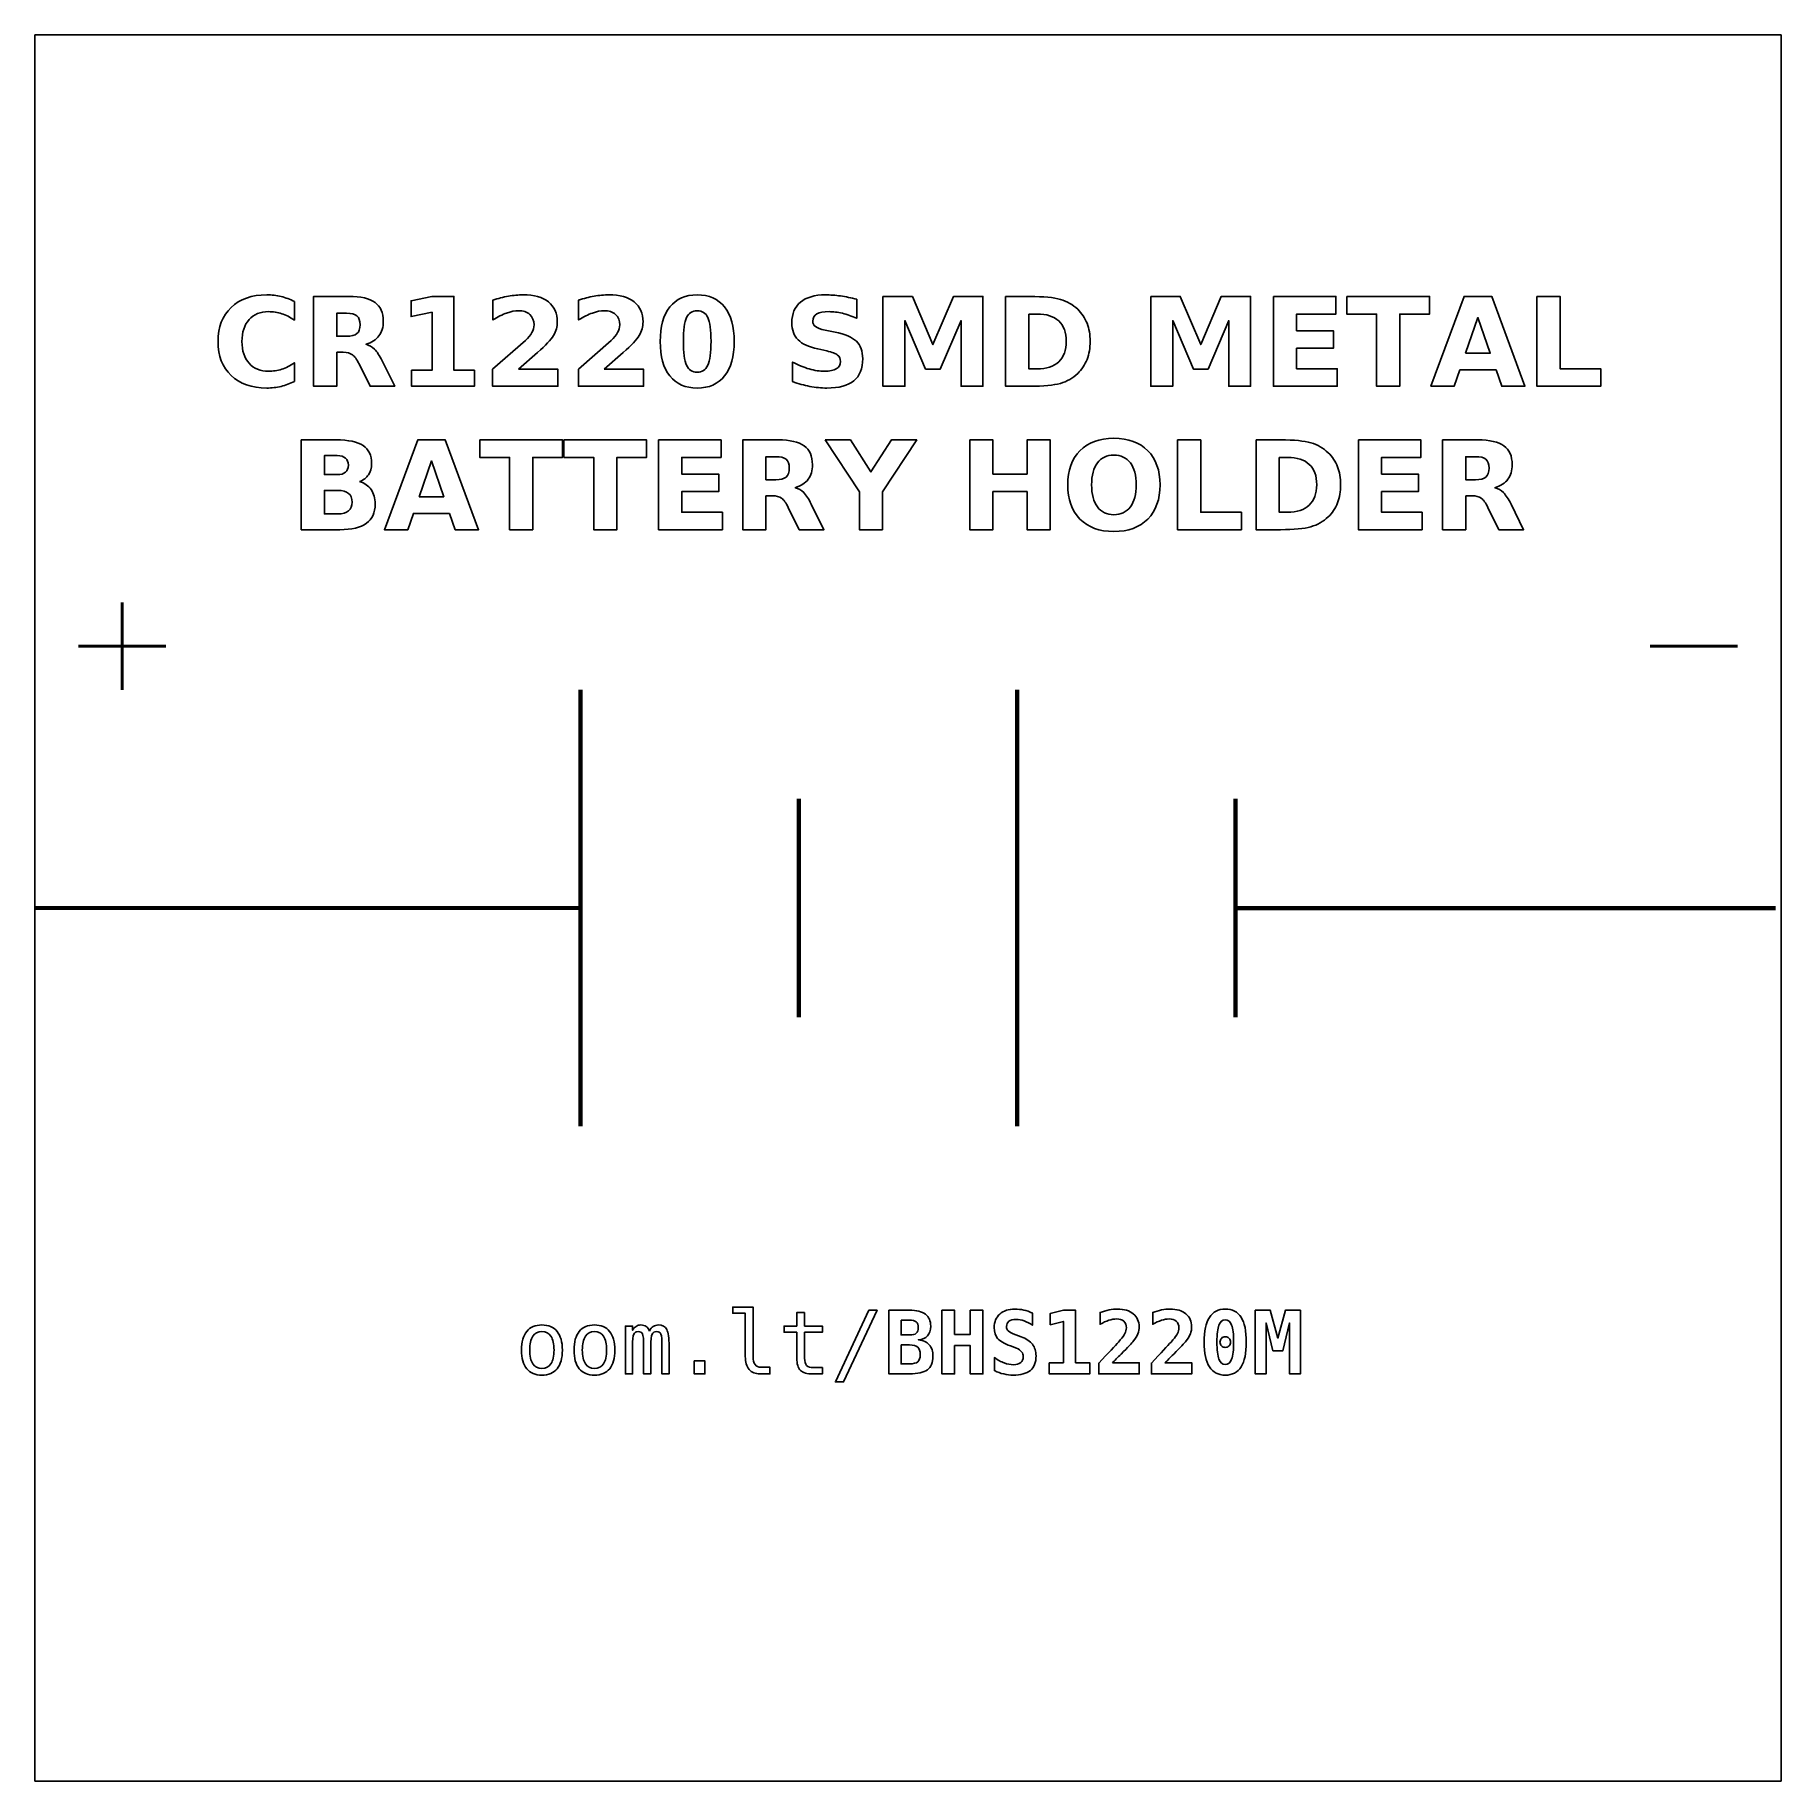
# Model space of a CAD drawing. Header units: centimetres. Extents: x -11.5 to -9.5, y -15.85 to -13.85.
import ezdxf

# ---------------------------------------------------------------- set-up
doc = ezdxf.new("R2010")
doc.units = ezdxf.units.CM
doc.header["$MEASUREMENT"] = 0
doc.layers.add('Layer 1', color=7, linetype='Continuous')

msp = doc.modelspace()

# ---------------------------------------------------------------- linework, layer by layer
at = {"layer": 'Layer 1', "color": 7}
msp.add_open_spline([(-11.5, -13.85), (-11.5, -13.85), (-9.5, -13.85), (-9.5, -13.85), (-9.5, -13.85), (-9.5, -13.85), (-9.5, -15.85), (-9.5, -15.85), (-9.5, -15.85), (-9.5, -15.85), (-11.5, -15.85), (-11.5, -15.85), (-11.5, -15.85), (-11.5, -15.85), (-11.5, -13.85), (-11.5, -13.85)], degree=3, knots=[0, 0, 0, 0, 0.25, 0.25, 0.25, 0.25, 0.5, 0.5, 0.5, 0.5, 0.75, 0.75, 0.75, 0.75, 1, 1, 1, 1], dxfattribs=at)
at = {"layer": 'Layer 1', "color": 250}
for points, knots in [([(-11.20277, -14.24682), (-11.20763, -14.24933), (-11.21271, -14.25124), (-11.21801, -14.25253), (-11.21801, -14.25253), (-11.22327, -14.25382), (-11.2288, -14.25446), (-11.23454, -14.25446), (-11.23454, -14.25446), (-11.25166, -14.25446), (-11.26523, -14.24966), (-11.27525, -14.24009), (-11.27525, -14.24009), (-11.28527, -14.23052), (-11.29028, -14.21754), (-11.29028, -14.20112), (-11.29028, -14.20112), (-11.29028, -14.18468), (-11.28527, -14.17167), (-11.27525, -14.1621), (-11.27525, -14.1621), (-11.26523, -14.15253), (-11.25166, -14.14773), (-11.23454, -14.14773), (-11.23454, -14.14773), (-11.2288, -14.14773), (-11.22327, -14.14837), (-11.21801, -14.14966), (-11.21801, -14.14966), (-11.21271, -14.15095), (-11.20763, -14.15286), (-11.20277, -14.15538), (-11.20277, -14.15538), (-11.20277, -14.15538), (-11.20277, -14.17666), (-11.20277, -14.17666), (-11.20277, -14.17666), (-11.20768, -14.1733), (-11.21253, -14.17085), (-11.2173, -14.1693), (-11.2173, -14.1693), (-11.22207, -14.16772), (-11.22711, -14.16695), (-11.2324, -14.16695), (-11.2324, -14.16695), (-11.24185, -14.16695), (-11.24931, -14.16998), (-11.25472, -14.17605), (-11.25472, -14.17605), (-11.26015, -14.18212), (-11.26286, -14.19047), (-11.26286, -14.20112), (-11.26286, -14.20112), (-11.26286, -14.21175), (-11.26015, -14.22008), (-11.25472, -14.22614), (-11.25472, -14.22614), (-11.24931, -14.23221), (-11.24185, -14.23524), (-11.2324, -14.23524), (-11.2324, -14.23524), (-11.22711, -14.23524), (-11.22207, -14.23447), (-11.2173, -14.23289), (-11.2173, -14.23289), (-11.21253, -14.23134), (-11.20768, -14.22889), (-11.20277, -14.22553), (-11.20277, -14.22553), (-11.20277, -14.22553), (-11.20277, -14.24682), (-11.20277, -14.24682)], [0, 0, 0, 0, 0.0555556, 0.0555556, 0.0555556, 0.0555556, 0.1111111, 0.1111111, 0.1111111, 0.1111111, 0.1666667, 0.1666667, 0.1666667, 0.1666667, 0.2222222, 0.2222222, 0.2222222, 0.2222222, 0.2777778, 0.2777778, 0.2777778, 0.2777778, 0.3333333, 0.3333333, 0.3333333, 0.3333333, 0.3888889, 0.3888889, 0.3888889, 0.3888889, 0.4444444, 0.4444444, 0.4444444, 0.4444444, 0.5, 0.5, 0.5, 0.5, 0.5555556, 0.5555556, 0.5555556, 0.5555556, 0.6111111, 0.6111111, 0.6111111, 0.6111111, 0.6666667, 0.6666667, 0.6666667, 0.6666667, 0.7222222, 0.7222222, 0.7222222, 0.7222222, 0.7777778, 0.7777778, 0.7777778, 0.7777778, 0.8333333, 0.8333333, 0.8333333, 0.8333333, 0.8888889, 0.8888889, 0.8888889, 0.8888889, 0.9444444, 0.9444444, 0.9444444, 0.9444444, 1, 1, 1, 1]), ([(-11.15427, -14.21354), (-11.15427, -14.21354), (-11.15427, -14.25246), (-11.15427, -14.25246), (-11.15427, -14.25246), (-11.15427, -14.25246), (-11.1808, -14.25246), (-11.1808, -14.25246), (-11.1808, -14.25246), (-11.1808, -14.25246), (-11.1808, -14.14959), (-11.1808, -14.14959), (-11.1808, -14.14959), (-11.1808, -14.14959), (-11.14028, -14.14959), (-11.14028, -14.14959), (-11.14028, -14.14959), (-11.12673, -14.14959), (-11.11678, -14.15187), (-11.11048, -14.15641), (-11.11048, -14.15641), (-11.10416, -14.16095), (-11.101, -14.16815), (-11.101, -14.17798), (-11.101, -14.17798), (-11.101, -14.18477), (-11.10265, -14.19037), (-11.10592, -14.19472), (-11.10592, -14.19472), (-11.10921, -14.1991), (-11.11417, -14.20232), (-11.12078, -14.20437), (-11.12078, -14.20437), (-11.11716, -14.20521), (-11.11389, -14.20707), (-11.11102, -14.20999), (-11.11102, -14.20999), (-11.10815, -14.2129), (-11.10526, -14.21732), (-11.10232, -14.22325), (-11.10232, -14.22325), (-11.10232, -14.22325), (-11.0879, -14.25246), (-11.0879, -14.25246), (-11.0879, -14.25246), (-11.0879, -14.25246), (-11.11617, -14.25246), (-11.11617, -14.25246), (-11.11617, -14.25246), (-11.11617, -14.25246), (-11.12871, -14.2269), (-11.12871, -14.2269), (-11.12871, -14.2269), (-11.13122, -14.22177), (-11.13379, -14.21824), (-11.1364, -14.21636), (-11.1364, -14.21636), (-11.13899, -14.21448), (-11.14244, -14.21354), (-11.14677, -14.21354), (-11.14677, -14.21354), (-11.14677, -14.21354), (-11.15427, -14.21354), (-11.15427, -14.21354)], [0, 0, 0, 0, 0.0625, 0.0625, 0.0625, 0.0625, 0.125, 0.125, 0.125, 0.125, 0.1875, 0.1875, 0.1875, 0.1875, 0.25, 0.25, 0.25, 0.25, 0.3125, 0.3125, 0.3125, 0.3125, 0.375, 0.375, 0.375, 0.375, 0.4375, 0.4375, 0.4375, 0.4375, 0.5, 0.5, 0.5, 0.5, 0.5625, 0.5625, 0.5625, 0.5625, 0.625, 0.625, 0.625, 0.625, 0.6875, 0.6875, 0.6875, 0.6875, 0.75, 0.75, 0.75, 0.75, 0.8125, 0.8125, 0.8125, 0.8125, 0.875, 0.875, 0.875, 0.875, 0.9375, 0.9375, 0.9375, 0.9375, 1, 1, 1, 1]), ([(-11.06858, -14.23414), (-11.06858, -14.23414), (-11.04515, -14.23414), (-11.04515, -14.23414), (-11.04515, -14.23414), (-11.04515, -14.23414), (-11.04515, -14.16765), (-11.04515, -14.16765), (-11.04515, -14.16765), (-11.04515, -14.16765), (-11.06919, -14.17262), (-11.06919, -14.17262), (-11.06919, -14.17262), (-11.06919, -14.17262), (-11.06919, -14.15455), (-11.06919, -14.15455), (-11.06919, -14.15455), (-11.06919, -14.15455), (-11.04529, -14.14959), (-11.04529, -14.14959), (-11.04529, -14.14959), (-11.04529, -14.14959), (-11.02008, -14.14959), (-11.02008, -14.14959), (-11.02008, -14.14959), (-11.02008, -14.14959), (-11.02008, -14.23414), (-11.02008, -14.23414), (-11.02008, -14.23414), (-11.02008, -14.23414), (-10.99666, -14.23414), (-10.99666, -14.23414), (-10.99666, -14.23414), (-10.99666, -14.23414), (-10.99666, -14.25246), (-10.99666, -14.25246), (-10.99666, -14.25246), (-10.99666, -14.25246), (-11.06858, -14.25246), (-11.06858, -14.25246), (-11.06858, -14.25246), (-11.06858, -14.25246), (-11.06858, -14.23414), (-11.06858, -14.23414)], [0, 0, 0, 0, 0.0909091, 0.0909091, 0.0909091, 0.0909091, 0.1818182, 0.1818182, 0.1818182, 0.1818182, 0.2727273, 0.2727273, 0.2727273, 0.2727273, 0.3636364, 0.3636364, 0.3636364, 0.3636364, 0.4545455, 0.4545455, 0.4545455, 0.4545455, 0.5454545, 0.5454545, 0.5454545, 0.5454545, 0.6363636, 0.6363636, 0.6363636, 0.6363636, 0.7272727, 0.7272727, 0.7272727, 0.7272727, 0.8181818, 0.8181818, 0.8181818, 0.8181818, 0.9090909, 0.9090909, 0.9090909, 0.9090909, 1, 1, 1, 1]), ([(-10.94626, -14.23296), (-10.94626, -14.23296), (-10.90098, -14.23296), (-10.90098, -14.23296), (-10.90098, -14.23296), (-10.90098, -14.23296), (-10.90098, -14.25246), (-10.90098, -14.25246), (-10.90098, -14.25246), (-10.90098, -14.25246), (-10.97575, -14.25246), (-10.97575, -14.25246), (-10.97575, -14.25246), (-10.97575, -14.25246), (-10.97575, -14.23296), (-10.97575, -14.23296), (-10.97575, -14.23296), (-10.97575, -14.23296), (-10.93819, -14.19983), (-10.93819, -14.19983), (-10.93819, -14.19983), (-10.93483, -14.19679), (-10.93236, -14.19383), (-10.93076, -14.19094), (-10.93076, -14.19094), (-10.92914, -14.18804), (-10.92834, -14.18503), (-10.92834, -14.1819), (-10.92834, -14.1819), (-10.92834, -14.17708), (-10.92996, -14.1732), (-10.9332, -14.17026), (-10.9332, -14.17026), (-10.93643, -14.16732), (-10.94073, -14.16587), (-10.94612, -14.16587), (-10.94612, -14.16587), (-10.95025, -14.16587), (-10.95477, -14.16676), (-10.95969, -14.16852), (-10.95969, -14.16852), (-10.9646, -14.17029), (-10.96987, -14.17292), (-10.97547, -14.1764), (-10.97547, -14.1764), (-10.97547, -14.1764), (-10.97547, -14.1538), (-10.97547, -14.1538), (-10.97547, -14.1538), (-10.96949, -14.15183), (-10.96359, -14.15032), (-10.95776, -14.14929), (-10.95776, -14.14929), (-10.95192, -14.14825), (-10.94621, -14.14773), (-10.94059, -14.14773), (-10.94059, -14.14773), (-10.92829, -14.14773), (-10.91872, -14.15044), (-10.9119, -14.15587), (-10.9119, -14.15587), (-10.90508, -14.16128), (-10.90167, -14.16883), (-10.90167, -14.17854), (-10.90167, -14.17854), (-10.90167, -14.18414), (-10.90312, -14.18936), (-10.90602, -14.19421), (-10.90602, -14.19421), (-10.90891, -14.19905), (-10.915, -14.20554), (-10.92427, -14.21368), (-10.92427, -14.21368), (-10.92427, -14.21368), (-10.94626, -14.23296), (-10.94626, -14.23296)], [0, 0, 0, 0, 0.0526316, 0.0526316, 0.0526316, 0.0526316, 0.1052632, 0.1052632, 0.1052632, 0.1052632, 0.1578947, 0.1578947, 0.1578947, 0.1578947, 0.2105263, 0.2105263, 0.2105263, 0.2105263, 0.2631579, 0.2631579, 0.2631579, 0.2631579, 0.3157895, 0.3157895, 0.3157895, 0.3157895, 0.3684211, 0.3684211, 0.3684211, 0.3684211, 0.4210526, 0.4210526, 0.4210526, 0.4210526, 0.4736842, 0.4736842, 0.4736842, 0.4736842, 0.5263158, 0.5263158, 0.5263158, 0.5263158, 0.5789474, 0.5789474, 0.5789474, 0.5789474, 0.6315789, 0.6315789, 0.6315789, 0.6315789, 0.6842105, 0.6842105, 0.6842105, 0.6842105, 0.7368421, 0.7368421, 0.7368421, 0.7368421, 0.7894737, 0.7894737, 0.7894737, 0.7894737, 0.8421053, 0.8421053, 0.8421053, 0.8421053, 0.8947368, 0.8947368, 0.8947368, 0.8947368, 0.9473684, 0.9473684, 0.9473684, 0.9473684, 1, 1, 1, 1]), ([(-10.84807, -14.23296), (-10.84807, -14.23296), (-10.80279, -14.23296), (-10.80279, -14.23296), (-10.80279, -14.23296), (-10.80279, -14.23296), (-10.80279, -14.25246), (-10.80279, -14.25246), (-10.80279, -14.25246), (-10.80279, -14.25246), (-10.87756, -14.25246), (-10.87756, -14.25246), (-10.87756, -14.25246), (-10.87756, -14.25246), (-10.87756, -14.23296), (-10.87756, -14.23296), (-10.87756, -14.23296), (-10.87756, -14.23296), (-10.84, -14.19983), (-10.84, -14.19983), (-10.84, -14.19983), (-10.83664, -14.19679), (-10.83417, -14.19383), (-10.83257, -14.19094), (-10.83257, -14.19094), (-10.83095, -14.18804), (-10.83015, -14.18503), (-10.83015, -14.1819), (-10.83015, -14.1819), (-10.83015, -14.17708), (-10.83177, -14.1732), (-10.83501, -14.17026), (-10.83501, -14.17026), (-10.83824, -14.16732), (-10.84254, -14.16587), (-10.84793, -14.16587), (-10.84793, -14.16587), (-10.85206, -14.16587), (-10.85658, -14.16676), (-10.8615, -14.16852), (-10.8615, -14.16852), (-10.86641, -14.17029), (-10.87168, -14.17292), (-10.87728, -14.1764), (-10.87728, -14.1764), (-10.87728, -14.1764), (-10.87728, -14.1538), (-10.87728, -14.1538), (-10.87728, -14.1538), (-10.8713, -14.15183), (-10.8654, -14.15032), (-10.85957, -14.14929), (-10.85957, -14.14929), (-10.85373, -14.14825), (-10.84802, -14.14773), (-10.8424, -14.14773), (-10.8424, -14.14773), (-10.8301, -14.14773), (-10.82053, -14.15044), (-10.81371, -14.15587), (-10.81371, -14.15587), (-10.80689, -14.16128), (-10.80348, -14.16883), (-10.80348, -14.17854), (-10.80348, -14.17854), (-10.80348, -14.18414), (-10.80493, -14.18936), (-10.80783, -14.19421), (-10.80783, -14.19421), (-10.81072, -14.19905), (-10.81681, -14.20554), (-10.82608, -14.21368), (-10.82608, -14.21368), (-10.82608, -14.21368), (-10.84807, -14.23296), (-10.84807, -14.23296)], [0, 0, 0, 0, 0.0526316, 0.0526316, 0.0526316, 0.0526316, 0.1052632, 0.1052632, 0.1052632, 0.1052632, 0.1578947, 0.1578947, 0.1578947, 0.1578947, 0.2105263, 0.2105263, 0.2105263, 0.2105263, 0.2631579, 0.2631579, 0.2631579, 0.2631579, 0.3157895, 0.3157895, 0.3157895, 0.3157895, 0.3684211, 0.3684211, 0.3684211, 0.3684211, 0.4210526, 0.4210526, 0.4210526, 0.4210526, 0.4736842, 0.4736842, 0.4736842, 0.4736842, 0.5263158, 0.5263158, 0.5263158, 0.5263158, 0.5789474, 0.5789474, 0.5789474, 0.5789474, 0.6315789, 0.6315789, 0.6315789, 0.6315789, 0.6842105, 0.6842105, 0.6842105, 0.6842105, 0.7368421, 0.7368421, 0.7368421, 0.7368421, 0.7894737, 0.7894737, 0.7894737, 0.7894737, 0.8421053, 0.8421053, 0.8421053, 0.8421053, 0.8947368, 0.8947368, 0.8947368, 0.8947368, 0.9473684, 0.9473684, 0.9473684, 0.9473684, 1, 1, 1, 1]), ([(-10.6991, -14.20112), (-10.6991, -14.21817), (-10.70277, -14.23132), (-10.71013, -14.24058), (-10.71013, -14.24058), (-10.71747, -14.24983), (-10.72791, -14.25446), (-10.74141, -14.25446), (-10.74141, -14.25446), (-10.75496, -14.25446), (-10.76542, -14.24983), (-10.77276, -14.24058), (-10.77276, -14.24058), (-10.78012, -14.23132), (-10.78379, -14.21817), (-10.78379, -14.20112), (-10.78379, -14.20112), (-10.78379, -14.18405), (-10.78012, -14.17087), (-10.77276, -14.16161), (-10.77276, -14.16161), (-10.76542, -14.15237), (-10.75496, -14.14773), (-10.74141, -14.14773), (-10.74141, -14.14773), (-10.72791, -14.14773), (-10.71747, -14.15237), (-10.71013, -14.16161), (-10.71013, -14.16161), (-10.70277, -14.17087), (-10.6991, -14.18405), (-10.6991, -14.20112)], [0, 0, 0, 0, 0.125, 0.125, 0.125, 0.125, 0.25, 0.25, 0.25, 0.25, 0.375, 0.375, 0.375, 0.375, 0.5, 0.5, 0.5, 0.5, 0.625, 0.625, 0.625, 0.625, 0.75, 0.75, 0.75, 0.75, 0.875, 0.875, 0.875, 0.875, 1, 1, 1, 1]), ([(-10.55867, -14.15284), (-10.55867, -14.15284), (-10.55867, -14.17459), (-10.55867, -14.17459), (-10.55867, -14.17459), (-10.56432, -14.17207), (-10.56984, -14.17017), (-10.5752, -14.16888), (-10.5752, -14.16888), (-10.58059, -14.16758), (-10.58567, -14.16695), (-10.59044, -14.16695), (-10.59044, -14.16695), (-10.59677, -14.16695), (-10.60147, -14.16782), (-10.60451, -14.16956), (-10.60451, -14.16956), (-10.60754, -14.17132), (-10.60905, -14.17403), (-10.60905, -14.1777), (-10.60905, -14.1777), (-10.60905, -14.18045), (-10.60804, -14.18261), (-10.60599, -14.18414), (-10.60599, -14.18414), (-10.60394, -14.18567), (-10.60023, -14.18701), (-10.59484, -14.18811), (-10.59484, -14.18811), (-10.59484, -14.18811), (-10.58355, -14.19037), (-10.58355, -14.19037), (-10.58355, -14.19037), (-10.5721, -14.19268), (-10.56399, -14.19616), (-10.55917, -14.20086), (-10.55917, -14.20086), (-10.55434, -14.20554), (-10.55192, -14.2122), (-10.55192, -14.22083), (-10.55192, -14.22083), (-10.55192, -14.23219), (-10.55528, -14.24063), (-10.56201, -14.24616), (-10.56201, -14.24616), (-10.56874, -14.25168), (-10.57901, -14.25446), (-10.59284, -14.25446), (-10.59284, -14.25446), (-10.59938, -14.25446), (-10.60592, -14.25385), (-10.61248, -14.2526), (-10.61248, -14.2526), (-10.61904, -14.25135), (-10.62563, -14.24952), (-10.63219, -14.2471), (-10.63219, -14.2471), (-10.63219, -14.2471), (-10.63219, -14.22471), (-10.63219, -14.22471), (-10.63219, -14.22471), (-10.62563, -14.22819), (-10.61928, -14.23082), (-10.61314, -14.23259), (-10.61314, -14.23259), (-10.607, -14.23435), (-10.6011, -14.23524), (-10.59541, -14.23524), (-10.59541, -14.23524), (-10.58962, -14.23524), (-10.58518, -14.23428), (-10.5821, -14.23235), (-10.5821, -14.23235), (-10.57901, -14.23042), (-10.57749, -14.22767), (-10.57749, -14.22407), (-10.57749, -14.22407), (-10.57749, -14.22087), (-10.57852, -14.21838), (-10.58061, -14.21664), (-10.58061, -14.21664), (-10.58271, -14.2149), (-10.58687, -14.21333), (-10.59313, -14.21196), (-10.59313, -14.21196), (-10.59313, -14.21196), (-10.6034, -14.20968), (-10.6034, -14.20968), (-10.6034, -14.20968), (-10.61368, -14.20747), (-10.62121, -14.20397), (-10.62596, -14.19914), (-10.62596, -14.19914), (-10.63071, -14.19432), (-10.63308, -14.18781), (-10.63308, -14.17965), (-10.63308, -14.17965), (-10.63308, -14.16939), (-10.62977, -14.16151), (-10.62316, -14.15601), (-10.62316, -14.15601), (-10.61655, -14.15048), (-10.60705, -14.14773), (-10.59463, -14.14773), (-10.59463, -14.14773), (-10.58899, -14.14773), (-10.58318, -14.14816), (-10.5772, -14.149), (-10.5772, -14.149), (-10.57123, -14.14985), (-10.56505, -14.15112), (-10.55867, -14.15284)], [0, 0, 0, 0, 0.0357143, 0.0357143, 0.0357143, 0.0357143, 0.0714286, 0.0714286, 0.0714286, 0.0714286, 0.1071429, 0.1071429, 0.1071429, 0.1071429, 0.1428571, 0.1428571, 0.1428571, 0.1428571, 0.1785714, 0.1785714, 0.1785714, 0.1785714, 0.2142857, 0.2142857, 0.2142857, 0.2142857, 0.25, 0.25, 0.25, 0.25, 0.2857143, 0.2857143, 0.2857143, 0.2857143, 0.3214286, 0.3214286, 0.3214286, 0.3214286, 0.3571429, 0.3571429, 0.3571429, 0.3571429, 0.3928571, 0.3928571, 0.3928571, 0.3928571, 0.4285714, 0.4285714, 0.4285714, 0.4285714, 0.4642857, 0.4642857, 0.4642857, 0.4642857, 0.5, 0.5, 0.5, 0.5, 0.5357143, 0.5357143, 0.5357143, 0.5357143, 0.5714286, 0.5714286, 0.5714286, 0.5714286, 0.6071429, 0.6071429, 0.6071429, 0.6071429, 0.6428571, 0.6428571, 0.6428571, 0.6428571, 0.6785714, 0.6785714, 0.6785714, 0.6785714, 0.7142857, 0.7142857, 0.7142857, 0.7142857, 0.75, 0.75, 0.75, 0.75, 0.7857143, 0.7857143, 0.7857143, 0.7857143, 0.8214286, 0.8214286, 0.8214286, 0.8214286, 0.8571429, 0.8571429, 0.8571429, 0.8571429, 0.8928571, 0.8928571, 0.8928571, 0.8928571, 0.9285714, 0.9285714, 0.9285714, 0.9285714, 0.9642857, 0.9642857, 0.9642857, 0.9642857, 1, 1, 1, 1]), ([(-10.52864, -14.14959), (-10.52864, -14.14959), (-10.49489, -14.14959), (-10.49489, -14.14959), (-10.49489, -14.14959), (-10.49489, -14.14959), (-10.47144, -14.20465), (-10.47144, -14.20465), (-10.47144, -14.20465), (-10.47144, -14.20465), (-10.44788, -14.14959), (-10.44788, -14.14959), (-10.44788, -14.14959), (-10.44788, -14.14959), (-10.4142, -14.14959), (-10.4142, -14.14959), (-10.4142, -14.14959), (-10.4142, -14.14959), (-10.4142, -14.25246), (-10.4142, -14.25246), (-10.4142, -14.25246), (-10.4142, -14.25246), (-10.43927, -14.25246), (-10.43927, -14.25246), (-10.43927, -14.25246), (-10.43927, -14.25246), (-10.43927, -14.17722), (-10.43927, -14.17722), (-10.43927, -14.17722), (-10.43927, -14.17722), (-10.46298, -14.23268), (-10.46298, -14.23268), (-10.46298, -14.23268), (-10.46298, -14.23268), (-10.47979, -14.23268), (-10.47979, -14.23268), (-10.47979, -14.23268), (-10.47979, -14.23268), (-10.5035, -14.17722), (-10.5035, -14.17722), (-10.5035, -14.17722), (-10.5035, -14.17722), (-10.5035, -14.25246), (-10.5035, -14.25246), (-10.5035, -14.25246), (-10.5035, -14.25246), (-10.52864, -14.25246), (-10.52864, -14.25246), (-10.52864, -14.25246), (-10.52864, -14.25246), (-10.52864, -14.14959), (-10.52864, -14.14959)], [0, 0, 0, 0, 0.0769231, 0.0769231, 0.0769231, 0.0769231, 0.1538462, 0.1538462, 0.1538462, 0.1538462, 0.2307692, 0.2307692, 0.2307692, 0.2307692, 0.3076923, 0.3076923, 0.3076923, 0.3076923, 0.3846154, 0.3846154, 0.3846154, 0.3846154, 0.4615385, 0.4615385, 0.4615385, 0.4615385, 0.5384615, 0.5384615, 0.5384615, 0.5384615, 0.6153846, 0.6153846, 0.6153846, 0.6153846, 0.6923077, 0.6923077, 0.6923077, 0.6923077, 0.7692308, 0.7692308, 0.7692308, 0.7692308, 0.8461538, 0.8461538, 0.8461538, 0.8461538, 0.9230769, 0.9230769, 0.9230769, 0.9230769, 1, 1, 1, 1]), ([(-10.38821, -14.14959), (-10.38821, -14.14959), (-10.36022, -14.14959), (-10.36022, -14.14959), (-10.36022, -14.14959), (-10.34461, -14.14959), (-10.33299, -14.1507), (-10.32535, -14.15293), (-10.32535, -14.15293), (-10.3177, -14.15516), (-10.31114, -14.15893), (-10.30566, -14.16427), (-10.30566, -14.16427), (-10.30084, -14.1689), (-10.29727, -14.17426), (-10.29491, -14.18033), (-10.29491, -14.18033), (-10.29259, -14.18637), (-10.29141, -14.19324), (-10.29141, -14.20093), (-10.29141, -14.20093), (-10.29141, -14.20869), (-10.29259, -14.21561), (-10.29491, -14.2217), (-10.29491, -14.2217), (-10.29727, -14.22779), (-10.30084, -14.23315), (-10.30566, -14.23778), (-10.30566, -14.23778), (-10.31119, -14.24312), (-10.3178, -14.24689), (-10.32551, -14.24912), (-10.32551, -14.24912), (-10.33323, -14.25135), (-10.3448, -14.25246), (-10.36022, -14.25246), (-10.36022, -14.25246), (-10.36022, -14.25246), (-10.38821, -14.25246), (-10.38821, -14.25246), (-10.38821, -14.25246), (-10.38821, -14.25246), (-10.38821, -14.14959), (-10.38821, -14.14959)], [0, 0, 0, 0, 0.0909091, 0.0909091, 0.0909091, 0.0909091, 0.1818182, 0.1818182, 0.1818182, 0.1818182, 0.2727273, 0.2727273, 0.2727273, 0.2727273, 0.3636364, 0.3636364, 0.3636364, 0.3636364, 0.4545455, 0.4545455, 0.4545455, 0.4545455, 0.5454545, 0.5454545, 0.5454545, 0.5454545, 0.6363636, 0.6363636, 0.6363636, 0.6363636, 0.7272727, 0.7272727, 0.7272727, 0.7272727, 0.8181818, 0.8181818, 0.8181818, 0.8181818, 0.9090909, 0.9090909, 0.9090909, 0.9090909, 1, 1, 1, 1]), ([(-10.22196, -14.14959), (-10.22196, -14.14959), (-10.18821, -14.14959), (-10.18821, -14.14959), (-10.18821, -14.14959), (-10.18821, -14.14959), (-10.16476, -14.20465), (-10.16476, -14.20465), (-10.16476, -14.20465), (-10.16476, -14.20465), (-10.1412, -14.14959), (-10.1412, -14.14959), (-10.1412, -14.14959), (-10.1412, -14.14959), (-10.10752, -14.14959), (-10.10752, -14.14959), (-10.10752, -14.14959), (-10.10752, -14.14959), (-10.10752, -14.25246), (-10.10752, -14.25246), (-10.10752, -14.25246), (-10.10752, -14.25246), (-10.13259, -14.25246), (-10.13259, -14.25246), (-10.13259, -14.25246), (-10.13259, -14.25246), (-10.13259, -14.17722), (-10.13259, -14.17722), (-10.13259, -14.17722), (-10.13259, -14.17722), (-10.1563, -14.23268), (-10.1563, -14.23268), (-10.1563, -14.23268), (-10.1563, -14.23268), (-10.17311, -14.23268), (-10.17311, -14.23268), (-10.17311, -14.23268), (-10.17311, -14.23268), (-10.19682, -14.17722), (-10.19682, -14.17722), (-10.19682, -14.17722), (-10.19682, -14.17722), (-10.19682, -14.25246), (-10.19682, -14.25246), (-10.19682, -14.25246), (-10.19682, -14.25246), (-10.22196, -14.25246), (-10.22196, -14.25246), (-10.22196, -14.25246), (-10.22196, -14.25246), (-10.22196, -14.14959), (-10.22196, -14.14959)], [0, 0, 0, 0, 0.0769231, 0.0769231, 0.0769231, 0.0769231, 0.1538462, 0.1538462, 0.1538462, 0.1538462, 0.2307692, 0.2307692, 0.2307692, 0.2307692, 0.3076923, 0.3076923, 0.3076923, 0.3076923, 0.3846154, 0.3846154, 0.3846154, 0.3846154, 0.4615385, 0.4615385, 0.4615385, 0.4615385, 0.5384615, 0.5384615, 0.5384615, 0.5384615, 0.6153846, 0.6153846, 0.6153846, 0.6153846, 0.6923077, 0.6923077, 0.6923077, 0.6923077, 0.7692308, 0.7692308, 0.7692308, 0.7692308, 0.8461538, 0.8461538, 0.8461538, 0.8461538, 0.9230769, 0.9230769, 0.9230769, 0.9230769, 1, 1, 1, 1]), ([(-10.08153, -14.14959), (-10.08153, -14.14959), (-10.00994, -14.14959), (-10.00994, -14.14959), (-10.00994, -14.14959), (-10.00994, -14.14959), (-10.00994, -14.16965), (-10.00994, -14.16965), (-10.00994, -14.16965), (-10.00994, -14.16965), (-10.055, -14.16965), (-10.055, -14.16965), (-10.055, -14.16965), (-10.055, -14.16965), (-10.055, -14.1888), (-10.055, -14.1888), (-10.055, -14.1888), (-10.055, -14.1888), (-10.01265, -14.1888), (-10.01265, -14.1888), (-10.01265, -14.1888), (-10.01265, -14.1888), (-10.01265, -14.20886), (-10.01265, -14.20886), (-10.01265, -14.20886), (-10.01265, -14.20886), (-10.055, -14.20886), (-10.055, -14.20886), (-10.055, -14.20886), (-10.055, -14.20886), (-10.055, -14.2324), (-10.055, -14.2324), (-10.055, -14.2324), (-10.055, -14.2324), (-10.00844, -14.2324), (-10.00844, -14.2324), (-10.00844, -14.2324), (-10.00844, -14.2324), (-10.00844, -14.25246), (-10.00844, -14.25246), (-10.00844, -14.25246), (-10.00844, -14.25246), (-10.08153, -14.25246), (-10.08153, -14.25246), (-10.08153, -14.25246), (-10.08153, -14.25246), (-10.08153, -14.14959), (-10.08153, -14.14959)], [0, 0, 0, 0, 0.0833333, 0.0833333, 0.0833333, 0.0833333, 0.1666667, 0.1666667, 0.1666667, 0.1666667, 0.25, 0.25, 0.25, 0.25, 0.3333333, 0.3333333, 0.3333333, 0.3333333, 0.4166667, 0.4166667, 0.4166667, 0.4166667, 0.5, 0.5, 0.5, 0.5, 0.5833333, 0.5833333, 0.5833333, 0.5833333, 0.6666667, 0.6666667, 0.6666667, 0.6666667, 0.75, 0.75, 0.75, 0.75, 0.8333333, 0.8333333, 0.8333333, 0.8333333, 0.9166667, 0.9166667, 0.9166667, 0.9166667, 1, 1, 1, 1]), ([(-9.99741, -14.14959), (-9.99741, -14.14959), (-9.90261, -14.14959), (-9.90261, -14.14959), (-9.90261, -14.14959), (-9.90261, -14.14959), (-9.90261, -14.16965), (-9.90261, -14.16965), (-9.90261, -14.16965), (-9.90261, -14.16965), (-9.93671, -14.16965), (-9.93671, -14.16965), (-9.93671, -14.16965), (-9.93671, -14.16965), (-9.93671, -14.25246), (-9.93671, -14.25246), (-9.93671, -14.25246), (-9.93671, -14.25246), (-9.96324, -14.25246), (-9.96324, -14.25246), (-9.96324, -14.25246), (-9.96324, -14.25246), (-9.96324, -14.16965), (-9.96324, -14.16965), (-9.96324, -14.16965), (-9.96324, -14.16965), (-9.99741, -14.16965), (-9.99741, -14.16965), (-9.99741, -14.16965), (-9.99741, -14.16965), (-9.99741, -14.14959), (-9.99741, -14.14959)], [0, 0, 0, 0, 0.125, 0.125, 0.125, 0.125, 0.25, 0.25, 0.25, 0.25, 0.375, 0.375, 0.375, 0.375, 0.5, 0.5, 0.5, 0.5, 0.625, 0.625, 0.625, 0.625, 0.75, 0.75, 0.75, 0.75, 0.875, 0.875, 0.875, 0.875, 1, 1, 1, 1]), ([(-9.82645, -14.23374), (-9.82645, -14.23374), (-9.86794, -14.23374), (-9.86794, -14.23374), (-9.86794, -14.23374), (-9.86794, -14.23374), (-9.87448, -14.25246), (-9.87448, -14.25246), (-9.87448, -14.25246), (-9.87448, -14.25246), (-9.90115, -14.25246), (-9.90115, -14.25246), (-9.90115, -14.25246), (-9.90115, -14.25246), (-9.86305, -14.14959), (-9.86305, -14.14959), (-9.86305, -14.14959), (-9.86305, -14.14959), (-9.83142, -14.14959), (-9.83142, -14.14959), (-9.83142, -14.14959), (-9.83142, -14.14959), (-9.79332, -14.25246), (-9.79332, -14.25246), (-9.79332, -14.25246), (-9.79332, -14.25246), (-9.81999, -14.25246), (-9.81999, -14.25246), (-9.81999, -14.25246), (-9.81999, -14.25246), (-9.82645, -14.23374), (-9.82645, -14.23374)], [0, 0, 0, 0, 0.125, 0.125, 0.125, 0.125, 0.25, 0.25, 0.25, 0.25, 0.375, 0.375, 0.375, 0.375, 0.5, 0.5, 0.5, 0.5, 0.625, 0.625, 0.625, 0.625, 0.75, 0.75, 0.75, 0.75, 0.875, 0.875, 0.875, 0.875, 1, 1, 1, 1]), ([(-9.77965, -14.14959), (-9.77965, -14.14959), (-9.75312, -14.14959), (-9.75312, -14.14959), (-9.75312, -14.14959), (-9.75312, -14.14959), (-9.75312, -14.2324), (-9.75312, -14.2324), (-9.75312, -14.2324), (-9.75312, -14.2324), (-9.70656, -14.2324), (-9.70656, -14.2324), (-9.70656, -14.2324), (-9.70656, -14.2324), (-9.70656, -14.25246), (-9.70656, -14.25246), (-9.70656, -14.25246), (-9.70656, -14.25246), (-9.77965, -14.25246), (-9.77965, -14.25246), (-9.77965, -14.25246), (-9.77965, -14.25246), (-9.77965, -14.14959), (-9.77965, -14.14959)], [0, 0, 0, 0, 0.1666667, 0.1666667, 0.1666667, 0.1666667, 0.3333333, 0.3333333, 0.3333333, 0.3333333, 0.5, 0.5, 0.5, 0.5, 0.6666667, 0.6666667, 0.6666667, 0.6666667, 0.8333333, 0.8333333, 0.8333333, 0.8333333, 1, 1, 1, 1]), ([(-11.1431, -14.19522), (-11.13755, -14.19522), (-11.13355, -14.19418), (-11.13115, -14.19211), (-11.13115, -14.19211), (-11.12873, -14.19004), (-11.12753, -14.18663), (-11.12753, -14.1819), (-11.12753, -14.1819), (-11.12753, -14.17722), (-11.12873, -14.17386), (-11.13115, -14.17184), (-11.13115, -14.17184), (-11.13355, -14.16982), (-11.13755, -14.16881), (-11.1431, -14.16881), (-11.1431, -14.16881), (-11.1431, -14.16881), (-11.15427, -14.16881), (-11.15427, -14.16881), (-11.15427, -14.16881), (-11.15427, -14.16881), (-11.15427, -14.19522), (-11.15427, -14.19522), (-11.15427, -14.19522), (-11.15427, -14.19522), (-11.1431, -14.19522), (-11.1431, -14.19522)], [0, 0, 0, 0, 0.1428571, 0.1428571, 0.1428571, 0.1428571, 0.2857143, 0.2857143, 0.2857143, 0.2857143, 0.4285714, 0.4285714, 0.4285714, 0.4285714, 0.5714286, 0.5714286, 0.5714286, 0.5714286, 0.7142857, 0.7142857, 0.7142857, 0.7142857, 0.8571429, 0.8571429, 0.8571429, 0.8571429, 1, 1, 1, 1]), ([(-10.72563, -14.20093), (-10.72563, -14.18807), (-10.72683, -14.17901), (-10.72925, -14.17374), (-10.72925, -14.17374), (-10.73165, -14.1685), (-10.73572, -14.16587), (-10.74141, -14.16587), (-10.74141, -14.16587), (-10.7471, -14.16587), (-10.75117, -14.1685), (-10.75362, -14.17374), (-10.75362, -14.17374), (-10.75604, -14.17901), (-10.75726, -14.18807), (-10.75726, -14.20093), (-10.75726, -14.20093), (-10.75726, -14.21391), (-10.75604, -14.22309), (-10.75362, -14.2284), (-10.75362, -14.2284), (-10.75117, -14.23374), (-10.7471, -14.2364), (-10.74141, -14.2364), (-10.74141, -14.2364), (-10.73577, -14.2364), (-10.73172, -14.23374), (-10.72927, -14.2284), (-10.72927, -14.2284), (-10.72685, -14.22309), (-10.72563, -14.21391), (-10.72563, -14.20093)], [0, 0, 0, 0, 0.125, 0.125, 0.125, 0.125, 0.25, 0.25, 0.25, 0.25, 0.375, 0.375, 0.375, 0.375, 0.5, 0.5, 0.5, 0.5, 0.625, 0.625, 0.625, 0.625, 0.75, 0.75, 0.75, 0.75, 0.875, 0.875, 0.875, 0.875, 1, 1, 1, 1]), ([(-10.36168, -14.16965), (-10.36168, -14.16965), (-10.36168, -14.2324), (-10.36168, -14.2324), (-10.36168, -14.2324), (-10.36168, -14.2324), (-10.35218, -14.2324), (-10.35218, -14.2324), (-10.35218, -14.2324), (-10.34134, -14.2324), (-10.33306, -14.22972), (-10.32735, -14.22433), (-10.32735, -14.22433), (-10.32163, -14.21897), (-10.31876, -14.21116), (-10.31876, -14.20093), (-10.31876, -14.20093), (-10.31876, -14.19072), (-10.32161, -14.18296), (-10.3273, -14.17765), (-10.3273, -14.17765), (-10.33299, -14.17231), (-10.34129, -14.16965), (-10.35218, -14.16965), (-10.35218, -14.16965), (-10.35218, -14.16965), (-10.36168, -14.16965), (-10.36168, -14.16965)], [0, 0, 0, 0, 0.1428571, 0.1428571, 0.1428571, 0.1428571, 0.2857143, 0.2857143, 0.2857143, 0.2857143, 0.4285714, 0.4285714, 0.4285714, 0.4285714, 0.5714286, 0.5714286, 0.5714286, 0.5714286, 0.7142857, 0.7142857, 0.7142857, 0.7142857, 0.8571429, 0.8571429, 0.8571429, 0.8571429, 1, 1, 1, 1]), ([(-9.86133, -14.21464), (-9.86133, -14.21464), (-9.83313, -14.21464), (-9.83313, -14.21464), (-9.83313, -14.21464), (-9.83313, -14.21464), (-9.8472, -14.17372), (-9.8472, -14.17372), (-9.8472, -14.17372), (-9.8472, -14.17372), (-9.86133, -14.21464), (-9.86133, -14.21464)], [0, 0, 0, 0, 0.3333333, 0.3333333, 0.3333333, 0.3333333, 0.6666667, 0.6666667, 0.6666667, 0.6666667, 1, 1, 1, 1]), ([(-11.12817, -14.36165), (-11.12248, -14.3633), (-11.11806, -14.36636), (-11.11493, -14.37083), (-11.11493, -14.37083), (-11.1118, -14.37527), (-11.11025, -14.38075), (-11.11025, -14.38722), (-11.11025, -14.38722), (-11.11025, -14.39714), (-11.11362, -14.40453), (-11.12032, -14.4094), (-11.12032, -14.4094), (-11.12702, -14.41426), (-11.13723, -14.41671), (-11.15092, -14.41671), (-11.15092, -14.41671), (-11.15092, -14.41671), (-11.19494, -14.41671), (-11.19494, -14.41671), (-11.19494, -14.41671), (-11.19494, -14.41671), (-11.19494, -14.31384), (-11.19494, -14.31384), (-11.19494, -14.31384), (-11.19494, -14.31384), (-11.15512, -14.31384), (-11.15512, -14.31384), (-11.15512, -14.31384), (-11.14083, -14.31384), (-11.13048, -14.316), (-11.12408, -14.32031), (-11.12408, -14.32031), (-11.11766, -14.32464), (-11.11446, -14.33155), (-11.11446, -14.34105), (-11.11446, -14.34105), (-11.11446, -14.34606), (-11.11564, -14.35032), (-11.11797, -14.35385), (-11.11797, -14.35385), (-11.12032, -14.35735), (-11.1237, -14.35996), (-11.12817, -14.36165)], [0, 0, 0, 0, 0.0909091, 0.0909091, 0.0909091, 0.0909091, 0.1818182, 0.1818182, 0.1818182, 0.1818182, 0.2727273, 0.2727273, 0.2727273, 0.2727273, 0.3636364, 0.3636364, 0.3636364, 0.3636364, 0.4545455, 0.4545455, 0.4545455, 0.4545455, 0.5454545, 0.5454545, 0.5454545, 0.5454545, 0.6363636, 0.6363636, 0.6363636, 0.6363636, 0.7272727, 0.7272727, 0.7272727, 0.7272727, 0.8181818, 0.8181818, 0.8181818, 0.8181818, 0.9090909, 0.9090909, 0.9090909, 0.9090909, 1, 1, 1, 1]), ([(-11.02497, -14.39799), (-11.02497, -14.39799), (-11.06646, -14.39799), (-11.06646, -14.39799), (-11.06646, -14.39799), (-11.06646, -14.39799), (-11.073, -14.41671), (-11.073, -14.41671), (-11.073, -14.41671), (-11.073, -14.41671), (-11.09967, -14.41671), (-11.09967, -14.41671), (-11.09967, -14.41671), (-11.09967, -14.41671), (-11.06157, -14.31384), (-11.06157, -14.31384), (-11.06157, -14.31384), (-11.06157, -14.31384), (-11.02994, -14.31384), (-11.02994, -14.31384), (-11.02994, -14.31384), (-11.02994, -14.31384), (-10.99184, -14.41671), (-10.99184, -14.41671), (-10.99184, -14.41671), (-10.99184, -14.41671), (-11.01851, -14.41671), (-11.01851, -14.41671), (-11.01851, -14.41671), (-11.01851, -14.41671), (-11.02497, -14.39799), (-11.02497, -14.39799)], [0, 0, 0, 0, 0.125, 0.125, 0.125, 0.125, 0.25, 0.25, 0.25, 0.25, 0.375, 0.375, 0.375, 0.375, 0.5, 0.5, 0.5, 0.5, 0.625, 0.625, 0.625, 0.625, 0.75, 0.75, 0.75, 0.75, 0.875, 0.875, 0.875, 0.875, 1, 1, 1, 1]), ([(-10.99045, -14.31384), (-10.99045, -14.31384), (-10.89565, -14.31384), (-10.89565, -14.31384), (-10.89565, -14.31384), (-10.89565, -14.31384), (-10.89565, -14.3339), (-10.89565, -14.3339), (-10.89565, -14.3339), (-10.89565, -14.3339), (-10.92975, -14.3339), (-10.92975, -14.3339), (-10.92975, -14.3339), (-10.92975, -14.3339), (-10.92975, -14.41671), (-10.92975, -14.41671), (-10.92975, -14.41671), (-10.92975, -14.41671), (-10.95628, -14.41671), (-10.95628, -14.41671), (-10.95628, -14.41671), (-10.95628, -14.41671), (-10.95628, -14.3339), (-10.95628, -14.3339), (-10.95628, -14.3339), (-10.95628, -14.3339), (-10.99045, -14.3339), (-10.99045, -14.3339), (-10.99045, -14.3339), (-10.99045, -14.3339), (-10.99045, -14.31384), (-10.99045, -14.31384)], [0, 0, 0, 0, 0.125, 0.125, 0.125, 0.125, 0.25, 0.25, 0.25, 0.25, 0.375, 0.375, 0.375, 0.375, 0.5, 0.5, 0.5, 0.5, 0.625, 0.625, 0.625, 0.625, 0.75, 0.75, 0.75, 0.75, 0.875, 0.875, 0.875, 0.875, 1, 1, 1, 1]), ([(-10.89419, -14.31384), (-10.89419, -14.31384), (-10.79939, -14.31384), (-10.79939, -14.31384), (-10.79939, -14.31384), (-10.79939, -14.31384), (-10.79939, -14.3339), (-10.79939, -14.3339), (-10.79939, -14.3339), (-10.79939, -14.3339), (-10.83349, -14.3339), (-10.83349, -14.3339), (-10.83349, -14.3339), (-10.83349, -14.3339), (-10.83349, -14.41671), (-10.83349, -14.41671), (-10.83349, -14.41671), (-10.83349, -14.41671), (-10.86002, -14.41671), (-10.86002, -14.41671), (-10.86002, -14.41671), (-10.86002, -14.41671), (-10.86002, -14.3339), (-10.86002, -14.3339), (-10.86002, -14.3339), (-10.86002, -14.3339), (-10.89419, -14.3339), (-10.89419, -14.3339), (-10.89419, -14.3339), (-10.89419, -14.3339), (-10.89419, -14.31384), (-10.89419, -14.31384)], [0, 0, 0, 0, 0.125, 0.125, 0.125, 0.125, 0.25, 0.25, 0.25, 0.25, 0.375, 0.375, 0.375, 0.375, 0.5, 0.5, 0.5, 0.5, 0.625, 0.625, 0.625, 0.625, 0.75, 0.75, 0.75, 0.75, 0.875, 0.875, 0.875, 0.875, 1, 1, 1, 1]), ([(-10.78565, -14.31384), (-10.78565, -14.31384), (-10.71406, -14.31384), (-10.71406, -14.31384), (-10.71406, -14.31384), (-10.71406, -14.31384), (-10.71406, -14.3339), (-10.71406, -14.3339), (-10.71406, -14.3339), (-10.71406, -14.3339), (-10.75912, -14.3339), (-10.75912, -14.3339), (-10.75912, -14.3339), (-10.75912, -14.3339), (-10.75912, -14.35305), (-10.75912, -14.35305), (-10.75912, -14.35305), (-10.75912, -14.35305), (-10.71677, -14.35305), (-10.71677, -14.35305), (-10.71677, -14.35305), (-10.71677, -14.35305), (-10.71677, -14.37311), (-10.71677, -14.37311), (-10.71677, -14.37311), (-10.71677, -14.37311), (-10.75912, -14.37311), (-10.75912, -14.37311), (-10.75912, -14.37311), (-10.75912, -14.37311), (-10.75912, -14.39665), (-10.75912, -14.39665), (-10.75912, -14.39665), (-10.75912, -14.39665), (-10.71256, -14.39665), (-10.71256, -14.39665), (-10.71256, -14.39665), (-10.71256, -14.39665), (-10.71256, -14.41671), (-10.71256, -14.41671), (-10.71256, -14.41671), (-10.71256, -14.41671), (-10.78565, -14.41671), (-10.78565, -14.41671), (-10.78565, -14.41671), (-10.78565, -14.41671), (-10.78565, -14.31384), (-10.78565, -14.31384)], [0, 0, 0, 0, 0.0833333, 0.0833333, 0.0833333, 0.0833333, 0.1666667, 0.1666667, 0.1666667, 0.1666667, 0.25, 0.25, 0.25, 0.25, 0.3333333, 0.3333333, 0.3333333, 0.3333333, 0.4166667, 0.4166667, 0.4166667, 0.4166667, 0.5, 0.5, 0.5, 0.5, 0.5833333, 0.5833333, 0.5833333, 0.5833333, 0.6666667, 0.6666667, 0.6666667, 0.6666667, 0.75, 0.75, 0.75, 0.75, 0.8333333, 0.8333333, 0.8333333, 0.8333333, 0.9166667, 0.9166667, 0.9166667, 0.9166667, 1, 1, 1, 1]), ([(-10.66272, -14.37779), (-10.66272, -14.37779), (-10.66272, -14.41671), (-10.66272, -14.41671), (-10.66272, -14.41671), (-10.66272, -14.41671), (-10.68925, -14.41671), (-10.68925, -14.41671), (-10.68925, -14.41671), (-10.68925, -14.41671), (-10.68925, -14.31384), (-10.68925, -14.31384), (-10.68925, -14.31384), (-10.68925, -14.31384), (-10.64873, -14.31384), (-10.64873, -14.31384), (-10.64873, -14.31384), (-10.63518, -14.31384), (-10.62523, -14.31612), (-10.61893, -14.32066), (-10.61893, -14.32066), (-10.61261, -14.3252), (-10.60945, -14.3324), (-10.60945, -14.34223), (-10.60945, -14.34223), (-10.60945, -14.34902), (-10.6111, -14.35462), (-10.61437, -14.35897), (-10.61437, -14.35897), (-10.61766, -14.36335), (-10.62262, -14.36657), (-10.62923, -14.36862), (-10.62923, -14.36862), (-10.62561, -14.36946), (-10.62234, -14.37132), (-10.61947, -14.37424), (-10.61947, -14.37424), (-10.6166, -14.37715), (-10.61371, -14.38157), (-10.61077, -14.3875), (-10.61077, -14.3875), (-10.61077, -14.3875), (-10.59635, -14.41671), (-10.59635, -14.41671), (-10.59635, -14.41671), (-10.59635, -14.41671), (-10.62462, -14.41671), (-10.62462, -14.41671), (-10.62462, -14.41671), (-10.62462, -14.41671), (-10.63716, -14.39115), (-10.63716, -14.39115), (-10.63716, -14.39115), (-10.63967, -14.38602), (-10.64224, -14.38249), (-10.64485, -14.38061), (-10.64485, -14.38061), (-10.64744, -14.37873), (-10.65089, -14.37779), (-10.65522, -14.37779), (-10.65522, -14.37779), (-10.65522, -14.37779), (-10.66272, -14.37779), (-10.66272, -14.37779)], [0, 0, 0, 0, 0.0625, 0.0625, 0.0625, 0.0625, 0.125, 0.125, 0.125, 0.125, 0.1875, 0.1875, 0.1875, 0.1875, 0.25, 0.25, 0.25, 0.25, 0.3125, 0.3125, 0.3125, 0.3125, 0.375, 0.375, 0.375, 0.375, 0.4375, 0.4375, 0.4375, 0.4375, 0.5, 0.5, 0.5, 0.5, 0.5625, 0.5625, 0.5625, 0.5625, 0.625, 0.625, 0.625, 0.625, 0.6875, 0.6875, 0.6875, 0.6875, 0.75, 0.75, 0.75, 0.75, 0.8125, 0.8125, 0.8125, 0.8125, 0.875, 0.875, 0.875, 0.875, 0.9375, 0.9375, 0.9375, 0.9375, 1, 1, 1, 1]), ([(-10.59495, -14.31384), (-10.59495, -14.31384), (-10.56595, -14.31384), (-10.56595, -14.31384), (-10.56595, -14.31384), (-10.56595, -14.31384), (-10.5425, -14.35051), (-10.5425, -14.35051), (-10.5425, -14.35051), (-10.5425, -14.35051), (-10.51908, -14.31384), (-10.51908, -14.31384), (-10.51908, -14.31384), (-10.51908, -14.31384), (-10.49001, -14.31384), (-10.49001, -14.31384), (-10.49001, -14.31384), (-10.49001, -14.31384), (-10.52921, -14.37337), (-10.52921, -14.37337), (-10.52921, -14.37337), (-10.52921, -14.37337), (-10.52921, -14.41671), (-10.52921, -14.41671), (-10.52921, -14.41671), (-10.52921, -14.41671), (-10.55574, -14.41671), (-10.55574, -14.41671), (-10.55574, -14.41671), (-10.55574, -14.41671), (-10.55574, -14.37337), (-10.55574, -14.37337), (-10.55574, -14.37337), (-10.55574, -14.37337), (-10.59495, -14.31384), (-10.59495, -14.31384)], [0, 0, 0, 0, 0.1111111, 0.1111111, 0.1111111, 0.1111111, 0.2222222, 0.2222222, 0.2222222, 0.2222222, 0.3333333, 0.3333333, 0.3333333, 0.3333333, 0.4444444, 0.4444444, 0.4444444, 0.4444444, 0.5555556, 0.5555556, 0.5555556, 0.5555556, 0.6666667, 0.6666667, 0.6666667, 0.6666667, 0.7777778, 0.7777778, 0.7777778, 0.7777778, 0.8888889, 0.8888889, 0.8888889, 0.8888889, 1, 1, 1, 1]), ([(-10.42928, -14.31384), (-10.42928, -14.31384), (-10.40275, -14.31384), (-10.40275, -14.31384), (-10.40275, -14.31384), (-10.40275, -14.31384), (-10.40275, -14.35305), (-10.40275, -14.35305), (-10.40275, -14.35305), (-10.40275, -14.35305), (-10.36362, -14.35305), (-10.36362, -14.35305), (-10.36362, -14.35305), (-10.36362, -14.35305), (-10.36362, -14.31384), (-10.36362, -14.31384), (-10.36362, -14.31384), (-10.36362, -14.31384), (-10.33709, -14.31384), (-10.33709, -14.31384), (-10.33709, -14.31384), (-10.33709, -14.31384), (-10.33709, -14.41671), (-10.33709, -14.41671), (-10.33709, -14.41671), (-10.33709, -14.41671), (-10.36362, -14.41671), (-10.36362, -14.41671), (-10.36362, -14.41671), (-10.36362, -14.41671), (-10.36362, -14.37311), (-10.36362, -14.37311), (-10.36362, -14.37311), (-10.36362, -14.37311), (-10.40275, -14.37311), (-10.40275, -14.37311), (-10.40275, -14.37311), (-10.40275, -14.37311), (-10.40275, -14.41671), (-10.40275, -14.41671), (-10.40275, -14.41671), (-10.40275, -14.41671), (-10.42928, -14.41671), (-10.42928, -14.41671), (-10.42928, -14.41671), (-10.42928, -14.41671), (-10.42928, -14.31384), (-10.42928, -14.31384)], [0, 0, 0, 0, 0.0833333, 0.0833333, 0.0833333, 0.0833333, 0.1666667, 0.1666667, 0.1666667, 0.1666667, 0.25, 0.25, 0.25, 0.25, 0.3333333, 0.3333333, 0.3333333, 0.3333333, 0.4166667, 0.4166667, 0.4166667, 0.4166667, 0.5, 0.5, 0.5, 0.5, 0.5833333, 0.5833333, 0.5833333, 0.5833333, 0.6666667, 0.6666667, 0.6666667, 0.6666667, 0.75, 0.75, 0.75, 0.75, 0.8333333, 0.8333333, 0.8333333, 0.8333333, 0.9166667, 0.9166667, 0.9166667, 0.9166667, 1, 1, 1, 1]), ([(-10.2642, -14.31198), (-10.24767, -14.31198), (-10.23471, -14.31671), (-10.22535, -14.32619), (-10.22535, -14.32619), (-10.21597, -14.33564), (-10.21129, -14.34869), (-10.21129, -14.36537), (-10.21129, -14.36537), (-10.21129, -14.382), (-10.21597, -14.39505), (-10.22535, -14.4045), (-10.22535, -14.4045), (-10.23471, -14.41398), (-10.24767, -14.41871), (-10.2642, -14.41871), (-10.2642, -14.41871), (-10.28069, -14.41871), (-10.29362, -14.41398), (-10.30303, -14.4045), (-10.30303, -14.4045), (-10.31241, -14.39505), (-10.31712, -14.382), (-10.31712, -14.36537), (-10.31712, -14.36537), (-10.31712, -14.34869), (-10.31241, -14.33564), (-10.30303, -14.32619), (-10.30303, -14.32619), (-10.29362, -14.31671), (-10.28069, -14.31198), (-10.2642, -14.31198)], [0, 0, 0, 0, 0.125, 0.125, 0.125, 0.125, 0.25, 0.25, 0.25, 0.25, 0.375, 0.375, 0.375, 0.375, 0.5, 0.5, 0.5, 0.5, 0.625, 0.625, 0.625, 0.625, 0.75, 0.75, 0.75, 0.75, 0.875, 0.875, 0.875, 0.875, 1, 1, 1, 1]), ([(-10.19122, -14.31384), (-10.19122, -14.31384), (-10.16469, -14.31384), (-10.16469, -14.31384), (-10.16469, -14.31384), (-10.16469, -14.31384), (-10.16469, -14.39665), (-10.16469, -14.39665), (-10.16469, -14.39665), (-10.16469, -14.39665), (-10.11813, -14.39665), (-10.11813, -14.39665), (-10.11813, -14.39665), (-10.11813, -14.39665), (-10.11813, -14.41671), (-10.11813, -14.41671), (-10.11813, -14.41671), (-10.11813, -14.41671), (-10.19122, -14.41671), (-10.19122, -14.41671), (-10.19122, -14.41671), (-10.19122, -14.41671), (-10.19122, -14.31384), (-10.19122, -14.31384)], [0, 0, 0, 0, 0.1666667, 0.1666667, 0.1666667, 0.1666667, 0.3333333, 0.3333333, 0.3333333, 0.3333333, 0.5, 0.5, 0.5, 0.5, 0.6666667, 0.6666667, 0.6666667, 0.6666667, 0.8333333, 0.8333333, 0.8333333, 0.8333333, 1, 1, 1, 1]), ([(-10.10131, -14.31384), (-10.10131, -14.31384), (-10.07332, -14.31384), (-10.07332, -14.31384), (-10.07332, -14.31384), (-10.05771, -14.31384), (-10.04609, -14.31495), (-10.03845, -14.31718), (-10.03845, -14.31718), (-10.0308, -14.31941), (-10.02424, -14.32318), (-10.01876, -14.32852), (-10.01876, -14.32852), (-10.01394, -14.33315), (-10.01037, -14.33851), (-10.00801, -14.34458), (-10.00801, -14.34458), (-10.00569, -14.35062), (-10.00451, -14.35749), (-10.00451, -14.36518), (-10.00451, -14.36518), (-10.00451, -14.37294), (-10.00569, -14.37986), (-10.00801, -14.38595), (-10.00801, -14.38595), (-10.01037, -14.39204), (-10.01394, -14.3974), (-10.01876, -14.40203), (-10.01876, -14.40203), (-10.02429, -14.40737), (-10.0309, -14.41114), (-10.03861, -14.41337), (-10.03861, -14.41337), (-10.04633, -14.4156), (-10.0579, -14.41671), (-10.07332, -14.41671), (-10.07332, -14.41671), (-10.07332, -14.41671), (-10.10131, -14.41671), (-10.10131, -14.41671), (-10.10131, -14.41671), (-10.10131, -14.41671), (-10.10131, -14.31384), (-10.10131, -14.31384)], [0, 0, 0, 0, 0.0909091, 0.0909091, 0.0909091, 0.0909091, 0.1818182, 0.1818182, 0.1818182, 0.1818182, 0.2727273, 0.2727273, 0.2727273, 0.2727273, 0.3636364, 0.3636364, 0.3636364, 0.3636364, 0.4545455, 0.4545455, 0.4545455, 0.4545455, 0.5454545, 0.5454545, 0.5454545, 0.5454545, 0.6363636, 0.6363636, 0.6363636, 0.6363636, 0.7272727, 0.7272727, 0.7272727, 0.7272727, 0.8181818, 0.8181818, 0.8181818, 0.8181818, 0.9090909, 0.9090909, 0.9090909, 0.9090909, 1, 1, 1, 1]), ([(-9.98419, -14.31384), (-9.98419, -14.31384), (-9.9126, -14.31384), (-9.9126, -14.31384), (-9.9126, -14.31384), (-9.9126, -14.31384), (-9.9126, -14.3339), (-9.9126, -14.3339), (-9.9126, -14.3339), (-9.9126, -14.3339), (-9.95766, -14.3339), (-9.95766, -14.3339), (-9.95766, -14.3339), (-9.95766, -14.3339), (-9.95766, -14.35305), (-9.95766, -14.35305), (-9.95766, -14.35305), (-9.95766, -14.35305), (-9.91531, -14.35305), (-9.91531, -14.35305), (-9.91531, -14.35305), (-9.91531, -14.35305), (-9.91531, -14.37311), (-9.91531, -14.37311), (-9.91531, -14.37311), (-9.91531, -14.37311), (-9.95766, -14.37311), (-9.95766, -14.37311), (-9.95766, -14.37311), (-9.95766, -14.37311), (-9.95766, -14.39665), (-9.95766, -14.39665), (-9.95766, -14.39665), (-9.95766, -14.39665), (-9.9111, -14.39665), (-9.9111, -14.39665), (-9.9111, -14.39665), (-9.9111, -14.39665), (-9.9111, -14.41671), (-9.9111, -14.41671), (-9.9111, -14.41671), (-9.9111, -14.41671), (-9.98419, -14.41671), (-9.98419, -14.41671), (-9.98419, -14.41671), (-9.98419, -14.41671), (-9.98419, -14.31384), (-9.98419, -14.31384)], [0, 0, 0, 0, 0.0833333, 0.0833333, 0.0833333, 0.0833333, 0.1666667, 0.1666667, 0.1666667, 0.1666667, 0.25, 0.25, 0.25, 0.25, 0.3333333, 0.3333333, 0.3333333, 0.3333333, 0.4166667, 0.4166667, 0.4166667, 0.4166667, 0.5, 0.5, 0.5, 0.5, 0.5833333, 0.5833333, 0.5833333, 0.5833333, 0.6666667, 0.6666667, 0.6666667, 0.6666667, 0.75, 0.75, 0.75, 0.75, 0.8333333, 0.8333333, 0.8333333, 0.8333333, 0.9166667, 0.9166667, 0.9166667, 0.9166667, 1, 1, 1, 1]), ([(-9.86126, -14.37779), (-9.86126, -14.37779), (-9.86126, -14.41671), (-9.86126, -14.41671), (-9.86126, -14.41671), (-9.86126, -14.41671), (-9.88779, -14.41671), (-9.88779, -14.41671), (-9.88779, -14.41671), (-9.88779, -14.41671), (-9.88779, -14.31384), (-9.88779, -14.31384), (-9.88779, -14.31384), (-9.88779, -14.31384), (-9.84727, -14.31384), (-9.84727, -14.31384), (-9.84727, -14.31384), (-9.83372, -14.31384), (-9.82377, -14.31612), (-9.81747, -14.32066), (-9.81747, -14.32066), (-9.81115, -14.3252), (-9.80799, -14.3324), (-9.80799, -14.34223), (-9.80799, -14.34223), (-9.80799, -14.34902), (-9.80964, -14.35462), (-9.81291, -14.35897), (-9.81291, -14.35897), (-9.8162, -14.36335), (-9.82116, -14.36657), (-9.82777, -14.36862), (-9.82777, -14.36862), (-9.82415, -14.36946), (-9.82088, -14.37132), (-9.81801, -14.37424), (-9.81801, -14.37424), (-9.81514, -14.37715), (-9.81225, -14.38157), (-9.80931, -14.3875), (-9.80931, -14.3875), (-9.80931, -14.3875), (-9.79489, -14.41671), (-9.79489, -14.41671), (-9.79489, -14.41671), (-9.79489, -14.41671), (-9.82316, -14.41671), (-9.82316, -14.41671), (-9.82316, -14.41671), (-9.82316, -14.41671), (-9.8357, -14.39115), (-9.8357, -14.39115), (-9.8357, -14.39115), (-9.83821, -14.38602), (-9.84078, -14.38249), (-9.84339, -14.38061), (-9.84339, -14.38061), (-9.84598, -14.37873), (-9.84943, -14.37779), (-9.85376, -14.37779), (-9.85376, -14.37779), (-9.85376, -14.37779), (-9.86126, -14.37779), (-9.86126, -14.37779)], [0, 0, 0, 0, 0.0625, 0.0625, 0.0625, 0.0625, 0.125, 0.125, 0.125, 0.125, 0.1875, 0.1875, 0.1875, 0.1875, 0.25, 0.25, 0.25, 0.25, 0.3125, 0.3125, 0.3125, 0.3125, 0.375, 0.375, 0.375, 0.375, 0.4375, 0.4375, 0.4375, 0.4375, 0.5, 0.5, 0.5, 0.5, 0.5625, 0.5625, 0.5625, 0.5625, 0.625, 0.625, 0.625, 0.625, 0.6875, 0.6875, 0.6875, 0.6875, 0.75, 0.75, 0.75, 0.75, 0.8125, 0.8125, 0.8125, 0.8125, 0.875, 0.875, 0.875, 0.875, 0.9375, 0.9375, 0.9375, 0.9375, 1, 1, 1, 1]), ([(-11.15374, -14.35366), (-11.14955, -14.35366), (-11.14638, -14.35274), (-11.14424, -14.35091), (-11.14424, -14.35091), (-11.14207, -14.34907), (-11.14099, -14.34637), (-11.14099, -14.34277), (-11.14099, -14.34277), (-11.14099, -14.33924), (-11.14207, -14.33656), (-11.14424, -14.3347), (-11.14424, -14.3347), (-11.14638, -14.33284), (-11.14955, -14.3319), (-11.15374, -14.3319), (-11.15374, -14.3319), (-11.15374, -14.3319), (-11.16841, -14.3319), (-11.16841, -14.3319), (-11.16841, -14.3319), (-11.16841, -14.3319), (-11.16841, -14.35366), (-11.16841, -14.35366), (-11.16841, -14.35366), (-11.16841, -14.35366), (-11.15374, -14.35366), (-11.15374, -14.35366)], [0, 0, 0, 0, 0.1428571, 0.1428571, 0.1428571, 0.1428571, 0.2857143, 0.2857143, 0.2857143, 0.2857143, 0.4285714, 0.4285714, 0.4285714, 0.4285714, 0.5714286, 0.5714286, 0.5714286, 0.5714286, 0.7142857, 0.7142857, 0.7142857, 0.7142857, 0.8571429, 0.8571429, 0.8571429, 0.8571429, 1, 1, 1, 1]), ([(-11.05985, -14.37889), (-11.05985, -14.37889), (-11.03165, -14.37889), (-11.03165, -14.37889), (-11.03165, -14.37889), (-11.03165, -14.37889), (-11.04572, -14.33797), (-11.04572, -14.33797), (-11.04572, -14.33797), (-11.04572, -14.33797), (-11.05985, -14.37889), (-11.05985, -14.37889)], [0, 0, 0, 0, 0.3333333, 0.3333333, 0.3333333, 0.3333333, 0.6666667, 0.6666667, 0.6666667, 0.6666667, 1, 1, 1, 1]), ([(-10.65155, -14.35947), (-10.646, -14.35947), (-10.642, -14.35843), (-10.6396, -14.35636), (-10.6396, -14.35636), (-10.63718, -14.35429), (-10.63598, -14.35088), (-10.63598, -14.34615), (-10.63598, -14.34615), (-10.63598, -14.34147), (-10.63718, -14.33811), (-10.6396, -14.33609), (-10.6396, -14.33609), (-10.642, -14.33407), (-10.646, -14.33306), (-10.65155, -14.33306), (-10.65155, -14.33306), (-10.65155, -14.33306), (-10.66272, -14.33306), (-10.66272, -14.33306), (-10.66272, -14.33306), (-10.66272, -14.33306), (-10.66272, -14.35947), (-10.66272, -14.35947), (-10.66272, -14.35947), (-10.66272, -14.35947), (-10.65155, -14.35947), (-10.65155, -14.35947)], [0, 0, 0, 0, 0.1428571, 0.1428571, 0.1428571, 0.1428571, 0.2857143, 0.2857143, 0.2857143, 0.2857143, 0.4285714, 0.4285714, 0.4285714, 0.4285714, 0.5714286, 0.5714286, 0.5714286, 0.5714286, 0.7142857, 0.7142857, 0.7142857, 0.7142857, 0.8571429, 0.8571429, 0.8571429, 0.8571429, 1, 1, 1, 1]), ([(-10.2642, -14.3312), (-10.27229, -14.3312), (-10.27855, -14.33418), (-10.28302, -14.34016), (-10.28302, -14.34016), (-10.28746, -14.34613), (-10.2897, -14.35453), (-10.2897, -14.36537), (-10.2897, -14.36537), (-10.2897, -14.37619), (-10.28746, -14.38456), (-10.28302, -14.39053), (-10.28302, -14.39053), (-10.27855, -14.39651), (-10.27229, -14.39949), (-10.2642, -14.39949), (-10.2642, -14.39949), (-10.25606, -14.39949), (-10.24979, -14.39651), (-10.24532, -14.39053), (-10.24532, -14.39053), (-10.24087, -14.38456), (-10.23864, -14.37619), (-10.23864, -14.36537), (-10.23864, -14.36537), (-10.23864, -14.35453), (-10.24087, -14.34613), (-10.24532, -14.34016), (-10.24532, -14.34016), (-10.24979, -14.33418), (-10.25606, -14.3312), (-10.2642, -14.3312)], [0, 0, 0, 0, 0.125, 0.125, 0.125, 0.125, 0.25, 0.25, 0.25, 0.25, 0.375, 0.375, 0.375, 0.375, 0.5, 0.5, 0.5, 0.5, 0.625, 0.625, 0.625, 0.625, 0.75, 0.75, 0.75, 0.75, 0.875, 0.875, 0.875, 0.875, 1, 1, 1, 1]), ([(-10.07478, -14.3339), (-10.07478, -14.3339), (-10.07478, -14.39665), (-10.07478, -14.39665), (-10.07478, -14.39665), (-10.07478, -14.39665), (-10.06528, -14.39665), (-10.06528, -14.39665), (-10.06528, -14.39665), (-10.05444, -14.39665), (-10.04616, -14.39397), (-10.04045, -14.38858), (-10.04045, -14.38858), (-10.03473, -14.38322), (-10.03186, -14.37541), (-10.03186, -14.36518), (-10.03186, -14.36518), (-10.03186, -14.35497), (-10.03471, -14.34721), (-10.0404, -14.3419), (-10.0404, -14.3419), (-10.04609, -14.33656), (-10.05439, -14.3339), (-10.06528, -14.3339), (-10.06528, -14.3339), (-10.06528, -14.3339), (-10.07478, -14.3339), (-10.07478, -14.3339)], [0, 0, 0, 0, 0.1428571, 0.1428571, 0.1428571, 0.1428571, 0.2857143, 0.2857143, 0.2857143, 0.2857143, 0.4285714, 0.4285714, 0.4285714, 0.4285714, 0.5714286, 0.5714286, 0.5714286, 0.5714286, 0.7142857, 0.7142857, 0.7142857, 0.7142857, 0.8571429, 0.8571429, 0.8571429, 0.8571429, 1, 1, 1, 1]), ([(-9.85009, -14.35947), (-9.84454, -14.35947), (-9.84054, -14.35843), (-9.83814, -14.35636), (-9.83814, -14.35636), (-9.83572, -14.35429), (-9.83452, -14.35088), (-9.83452, -14.34615), (-9.83452, -14.34615), (-9.83452, -14.34147), (-9.83572, -14.33811), (-9.83814, -14.33609), (-9.83814, -14.33609), (-9.84054, -14.33407), (-9.84454, -14.33306), (-9.85009, -14.33306), (-9.85009, -14.33306), (-9.85009, -14.33306), (-9.86126, -14.33306), (-9.86126, -14.33306), (-9.86126, -14.33306), (-9.86126, -14.33306), (-9.86126, -14.35947), (-9.86126, -14.35947), (-9.86126, -14.35947), (-9.86126, -14.35947), (-9.85009, -14.35947), (-9.85009, -14.35947)], [0, 0, 0, 0, 0.1428571, 0.1428571, 0.1428571, 0.1428571, 0.2857143, 0.2857143, 0.2857143, 0.2857143, 0.4285714, 0.4285714, 0.4285714, 0.4285714, 0.5714286, 0.5714286, 0.5714286, 0.5714286, 0.7142857, 0.7142857, 0.7142857, 0.7142857, 0.8571429, 0.8571429, 0.8571429, 0.8571429, 1, 1, 1, 1]), ([(-11.15284, -14.39865), (-11.1475, -14.39865), (-11.14351, -14.39752), (-11.1408, -14.39528), (-11.1408, -14.39528), (-11.13812, -14.39303), (-11.13678, -14.38962), (-11.13678, -14.38508), (-11.13678, -14.38508), (-11.13678, -14.38063), (-11.13812, -14.37729), (-11.14078, -14.37506), (-11.14078, -14.37506), (-11.14344, -14.37282), (-11.14746, -14.37172), (-11.15284, -14.37172), (-11.15284, -14.37172), (-11.15284, -14.37172), (-11.16841, -14.37172), (-11.16841, -14.37172), (-11.16841, -14.37172), (-11.16841, -14.37172), (-11.16841, -14.39865), (-11.16841, -14.39865), (-11.16841, -14.39865), (-11.16841, -14.39865), (-11.15284, -14.39865), (-11.15284, -14.39865)], [0, 0, 0, 0, 0.1428571, 0.1428571, 0.1428571, 0.1428571, 0.2857143, 0.2857143, 0.2857143, 0.2857143, 0.4285714, 0.4285714, 0.4285714, 0.4285714, 0.5714286, 0.5714286, 0.5714286, 0.5714286, 0.7142857, 0.7142857, 0.7142857, 0.7142857, 0.8571429, 0.8571429, 0.8571429, 0.8571429, 1, 1, 1, 1]), ([(-10.67739, -15.3638), (-10.67739, -15.36784), (-10.67665, -15.37087), (-10.67517, -15.37292), (-10.67517, -15.37292), (-10.67369, -15.37497), (-10.6715, -15.376), (-10.6686, -15.376), (-10.6686, -15.376), (-10.6686, -15.376), (-10.6581, -15.376), (-10.6581, -15.376), (-10.6581, -15.376), (-10.6581, -15.376), (-10.6581, -15.38362), (-10.6581, -15.38362), (-10.6581, -15.38362), (-10.6581, -15.38362), (-10.66947, -15.38362), (-10.66947, -15.38362), (-10.66947, -15.38362), (-10.67485, -15.38362), (-10.679, -15.38189), (-10.68195, -15.37844), (-10.68195, -15.37844), (-10.6849, -15.37499), (-10.68637, -15.3701), (-10.68637, -15.3638), (-10.68637, -15.3638), (-10.68637, -15.3638), (-10.68637, -15.31413), (-10.68637, -15.31413), (-10.68637, -15.31413), (-10.68637, -15.31413), (-10.70077, -15.31413), (-10.70077, -15.31413), (-10.70077, -15.31413), (-10.70077, -15.31413), (-10.70077, -15.3071), (-10.70077, -15.3071), (-10.70077, -15.3071), (-10.70077, -15.3071), (-10.67739, -15.3071), (-10.67739, -15.3071), (-10.67739, -15.3071), (-10.67739, -15.3071), (-10.67739, -15.3638), (-10.67739, -15.3638)], [0, 0, 0, 0, 0.0833333, 0.0833333, 0.0833333, 0.0833333, 0.1666667, 0.1666667, 0.1666667, 0.1666667, 0.25, 0.25, 0.25, 0.25, 0.3333333, 0.3333333, 0.3333333, 0.3333333, 0.4166667, 0.4166667, 0.4166667, 0.4166667, 0.5, 0.5, 0.5, 0.5, 0.5833333, 0.5833333, 0.5833333, 0.5833333, 0.6666667, 0.6666667, 0.6666667, 0.6666667, 0.75, 0.75, 0.75, 0.75, 0.8333333, 0.8333333, 0.8333333, 0.8333333, 0.9166667, 0.9166667, 0.9166667, 0.9166667, 1, 1, 1, 1]), ([(-10.61839, -15.3134), (-10.61839, -15.3134), (-10.61839, -15.32893), (-10.61839, -15.32893), (-10.61839, -15.32893), (-10.61839, -15.32893), (-10.59797, -15.32893), (-10.59797, -15.32893), (-10.59797, -15.32893), (-10.59797, -15.32893), (-10.59797, -15.33592), (-10.59797, -15.33592), (-10.59797, -15.33592), (-10.59797, -15.33592), (-10.61839, -15.33592), (-10.61839, -15.33592), (-10.61839, -15.33592), (-10.61839, -15.33592), (-10.61839, -15.3656), (-10.61839, -15.3656), (-10.61839, -15.3656), (-10.61839, -15.36964), (-10.61763, -15.37245), (-10.61609, -15.37404), (-10.61609, -15.37404), (-10.61456, -15.37564), (-10.61189, -15.37644), (-10.60809, -15.37644), (-10.60809, -15.37644), (-10.60809, -15.37644), (-10.59797, -15.37644), (-10.59797, -15.37644), (-10.59797, -15.37644), (-10.59797, -15.37644), (-10.59797, -15.38362), (-10.59797, -15.38362), (-10.59797, -15.38362), (-10.59797, -15.38362), (-10.60896, -15.38362), (-10.60896, -15.38362), (-10.60896, -15.38362), (-10.61571, -15.38362), (-10.62046, -15.38227), (-10.62323, -15.37957), (-10.62323, -15.37957), (-10.62599, -15.37687), (-10.62738, -15.3722), (-10.62738, -15.3656), (-10.62738, -15.3656), (-10.62738, -15.3656), (-10.62738, -15.33592), (-10.62738, -15.33592), (-10.62738, -15.33592), (-10.62738, -15.33592), (-10.64198, -15.33592), (-10.64198, -15.33592), (-10.64198, -15.33592), (-10.64198, -15.33592), (-10.64198, -15.32893), (-10.64198, -15.32893), (-10.64198, -15.32893), (-10.64198, -15.32893), (-10.62738, -15.32893), (-10.62738, -15.32893), (-10.62738, -15.32893), (-10.62738, -15.32893), (-10.62738, -15.3134), (-10.62738, -15.3134), (-10.62738, -15.3134), (-10.62738, -15.3134), (-10.61839, -15.3134), (-10.61839, -15.3134)], [0, 0, 0, 0, 0.0555556, 0.0555556, 0.0555556, 0.0555556, 0.1111111, 0.1111111, 0.1111111, 0.1111111, 0.1666667, 0.1666667, 0.1666667, 0.1666667, 0.2222222, 0.2222222, 0.2222222, 0.2222222, 0.2777778, 0.2777778, 0.2777778, 0.2777778, 0.3333333, 0.3333333, 0.3333333, 0.3333333, 0.3888889, 0.3888889, 0.3888889, 0.3888889, 0.4444444, 0.4444444, 0.4444444, 0.4444444, 0.5, 0.5, 0.5, 0.5, 0.5555556, 0.5555556, 0.5555556, 0.5555556, 0.6111111, 0.6111111, 0.6111111, 0.6111111, 0.6666667, 0.6666667, 0.6666667, 0.6666667, 0.7222222, 0.7222222, 0.7222222, 0.7222222, 0.7777778, 0.7777778, 0.7777778, 0.7777778, 0.8333333, 0.8333333, 0.8333333, 0.8333333, 0.8888889, 0.8888889, 0.8888889, 0.8888889, 0.9444444, 0.9444444, 0.9444444, 0.9444444, 1, 1, 1, 1]), ([(-10.54475, -15.31071), (-10.54475, -15.31071), (-10.53546, -15.31071), (-10.53546, -15.31071), (-10.53546, -15.31071), (-10.53546, -15.31071), (-10.57385, -15.3929), (-10.57385, -15.3929), (-10.57385, -15.3929), (-10.57385, -15.3929), (-10.58319, -15.3929), (-10.58319, -15.3929), (-10.58319, -15.3929), (-10.58319, -15.3929), (-10.54475, -15.31071), (-10.54475, -15.31071)], [0, 0, 0, 0, 0.25, 0.25, 0.25, 0.25, 0.5, 0.5, 0.5, 0.5, 0.75, 0.75, 0.75, 0.75, 1, 1, 1, 1]), ([(-10.52186, -15.31061), (-10.52186, -15.31061), (-10.49837, -15.31061), (-10.49837, -15.31061), (-10.49837, -15.31061), (-10.49026, -15.31061), (-10.48417, -15.31215), (-10.48009, -15.31523), (-10.48009, -15.31523), (-10.476, -15.3183), (-10.47395, -15.3229), (-10.47395, -15.32901), (-10.47395, -15.32901), (-10.47395, -15.33372), (-10.47515, -15.33737), (-10.47757, -15.34), (-10.47757, -15.34), (-10.47997, -15.34265), (-10.48351, -15.34417), (-10.48816, -15.3446), (-10.48816, -15.3446), (-10.48259, -15.34515), (-10.47841, -15.34702), (-10.47559, -15.35022), (-10.47559, -15.35022), (-10.47277, -15.3534), (-10.47137, -15.35787), (-10.47137, -15.3636), (-10.47137, -15.3636), (-10.47137, -15.37064), (-10.47349, -15.37572), (-10.47772, -15.37889), (-10.47772, -15.37889), (-10.48196, -15.38204), (-10.48884, -15.38362), (-10.49837, -15.38362), (-10.49837, -15.38362), (-10.49837, -15.38362), (-10.52186, -15.38362), (-10.52186, -15.38362), (-10.52186, -15.38362), (-10.52186, -15.38362), (-10.52186, -15.31061), (-10.52186, -15.31061)], [0, 0, 0, 0, 0.0909091, 0.0909091, 0.0909091, 0.0909091, 0.1818182, 0.1818182, 0.1818182, 0.1818182, 0.2727273, 0.2727273, 0.2727273, 0.2727273, 0.3636364, 0.3636364, 0.3636364, 0.3636364, 0.4545455, 0.4545455, 0.4545455, 0.4545455, 0.5454545, 0.5454545, 0.5454545, 0.5454545, 0.6363636, 0.6363636, 0.6363636, 0.6363636, 0.7272727, 0.7272727, 0.7272727, 0.7272727, 0.8181818, 0.8181818, 0.8181818, 0.8181818, 0.9090909, 0.9090909, 0.9090909, 0.9090909, 1, 1, 1, 1]), ([(-10.46107, -15.31071), (-10.46107, -15.31071), (-10.44666, -15.31071), (-10.44666, -15.31071), (-10.44666, -15.31071), (-10.44666, -15.31071), (-10.44666, -15.3385), (-10.44666, -15.3385), (-10.44666, -15.3385), (-10.44666, -15.3385), (-10.42863, -15.3385), (-10.42863, -15.3385), (-10.42863, -15.3385), (-10.42863, -15.3385), (-10.42863, -15.31071), (-10.42863, -15.31071), (-10.42863, -15.31071), (-10.42863, -15.31071), (-10.41423, -15.31071), (-10.41423, -15.31071), (-10.41423, -15.31071), (-10.41423, -15.31071), (-10.41423, -15.38362), (-10.41423, -15.38362), (-10.41423, -15.38362), (-10.41423, -15.38362), (-10.42863, -15.38362), (-10.42863, -15.38362), (-10.42863, -15.38362), (-10.42863, -15.38362), (-10.42863, -15.3512), (-10.42863, -15.3512), (-10.42863, -15.3512), (-10.42863, -15.3512), (-10.44666, -15.3512), (-10.44666, -15.3512), (-10.44666, -15.3512), (-10.44666, -15.3512), (-10.44666, -15.38362), (-10.44666, -15.38362), (-10.44666, -15.38362), (-10.44666, -15.38362), (-10.46107, -15.38362), (-10.46107, -15.38362), (-10.46107, -15.38362), (-10.46107, -15.38362), (-10.46107, -15.31071), (-10.46107, -15.31071)], [0, 0, 0, 0, 0.0833333, 0.0833333, 0.0833333, 0.0833333, 0.1666667, 0.1666667, 0.1666667, 0.1666667, 0.25, 0.25, 0.25, 0.25, 0.3333333, 0.3333333, 0.3333333, 0.3333333, 0.4166667, 0.4166667, 0.4166667, 0.4166667, 0.5, 0.5, 0.5, 0.5, 0.5833333, 0.5833333, 0.5833333, 0.5833333, 0.6666667, 0.6666667, 0.6666667, 0.6666667, 0.75, 0.75, 0.75, 0.75, 0.8333333, 0.8333333, 0.8333333, 0.8333333, 0.9166667, 0.9166667, 0.9166667, 0.9166667, 1, 1, 1, 1]), ([(-10.38264, -15.35163), (-10.38989, -15.34887), (-10.39481, -15.34595), (-10.39739, -15.34292), (-10.39739, -15.34292), (-10.39996, -15.33987), (-10.40124, -15.33578), (-10.40124, -15.33063), (-10.40124, -15.33063), (-10.40124, -15.32403), (-10.39912, -15.31883), (-10.39489, -15.31506), (-10.39489, -15.31506), (-10.39065, -15.31128), (-10.38485, -15.3094), (-10.37745, -15.3094), (-10.37745, -15.3094), (-10.3741, -15.3094), (-10.37075, -15.30978), (-10.3674, -15.31055), (-10.3674, -15.31055), (-10.36404, -15.31131), (-10.36072, -15.31243), (-10.35743, -15.31393), (-10.35743, -15.31393), (-10.35743, -15.31393), (-10.35743, -15.328), (-10.35743, -15.328), (-10.35743, -15.328), (-10.36054, -15.32581), (-10.36367, -15.32416), (-10.36685, -15.32301), (-10.36685, -15.32301), (-10.37005, -15.32188), (-10.3732, -15.32131), (-10.37634, -15.32131), (-10.37634, -15.32131), (-10.37982, -15.32131), (-10.38249, -15.32201), (-10.38434, -15.32341), (-10.38434, -15.32341), (-10.38619, -15.32481), (-10.38712, -15.32681), (-10.38712, -15.32941), (-10.38712, -15.32941), (-10.38712, -15.33143), (-10.38644, -15.3331), (-10.38509, -15.33442), (-10.38509, -15.33442), (-10.38374, -15.33573), (-10.38092, -15.3372), (-10.37662, -15.33878), (-10.37662, -15.33878), (-10.37662, -15.33878), (-10.37042, -15.34113), (-10.37042, -15.34113), (-10.37042, -15.34113), (-10.36457, -15.34328), (-10.36025, -15.34613), (-10.35748, -15.34968), (-10.35748, -15.34968), (-10.35472, -15.35323), (-10.35333, -15.3577), (-10.35333, -15.3631), (-10.35333, -15.3631), (-10.35333, -15.37047), (-10.3555, -15.37595), (-10.35985, -15.37959), (-10.35985, -15.37959), (-10.3642, -15.38322), (-10.37077, -15.38504), (-10.37955, -15.38504), (-10.37955, -15.38504), (-10.38317, -15.38504), (-10.38679, -15.3846), (-10.39042, -15.38374), (-10.39042, -15.38374), (-10.39404, -15.38287), (-10.39756, -15.3816), (-10.40094, -15.3799), (-10.40094, -15.3799), (-10.40094, -15.3799), (-10.40094, -15.365), (-10.40094, -15.365), (-10.40094, -15.365), (-10.39711, -15.36774), (-10.39337, -15.36979), (-10.38979, -15.37112), (-10.38979, -15.37112), (-10.38619, -15.37245), (-10.38264, -15.37312), (-10.37912, -15.37312), (-10.37912, -15.37312), (-10.37557, -15.37312), (-10.37282, -15.37232), (-10.37087, -15.3707), (-10.37087, -15.3707), (-10.36892, -15.36909), (-10.36794, -15.36683), (-10.36794, -15.36393), (-10.36794, -15.36393), (-10.36794, -15.36175), (-10.36859, -15.35983), (-10.36989, -15.3582), (-10.36989, -15.3582), (-10.37119, -15.35655), (-10.37307, -15.35525), (-10.37555, -15.35432), (-10.37555, -15.35432), (-10.37555, -15.35432), (-10.38264, -15.35163), (-10.38264, -15.35163)], [0, 0, 0, 0, 0.0357143, 0.0357143, 0.0357143, 0.0357143, 0.0714286, 0.0714286, 0.0714286, 0.0714286, 0.1071429, 0.1071429, 0.1071429, 0.1071429, 0.1428571, 0.1428571, 0.1428571, 0.1428571, 0.1785714, 0.1785714, 0.1785714, 0.1785714, 0.2142857, 0.2142857, 0.2142857, 0.2142857, 0.25, 0.25, 0.25, 0.25, 0.2857143, 0.2857143, 0.2857143, 0.2857143, 0.3214286, 0.3214286, 0.3214286, 0.3214286, 0.3571429, 0.3571429, 0.3571429, 0.3571429, 0.3928571, 0.3928571, 0.3928571, 0.3928571, 0.4285714, 0.4285714, 0.4285714, 0.4285714, 0.4642857, 0.4642857, 0.4642857, 0.4642857, 0.5, 0.5, 0.5, 0.5, 0.5357143, 0.5357143, 0.5357143, 0.5357143, 0.5714286, 0.5714286, 0.5714286, 0.5714286, 0.6071429, 0.6071429, 0.6071429, 0.6071429, 0.6428571, 0.6428571, 0.6428571, 0.6428571, 0.6785714, 0.6785714, 0.6785714, 0.6785714, 0.7142857, 0.7142857, 0.7142857, 0.7142857, 0.75, 0.75, 0.75, 0.75, 0.7857143, 0.7857143, 0.7857143, 0.7857143, 0.8214286, 0.8214286, 0.8214286, 0.8214286, 0.8571429, 0.8571429, 0.8571429, 0.8571429, 0.8928571, 0.8928571, 0.8928571, 0.8928571, 0.9285714, 0.9285714, 0.9285714, 0.9285714, 0.9642857, 0.9642857, 0.9642857, 0.9642857, 1, 1, 1, 1]), ([(-10.33815, -15.37092), (-10.33815, -15.37092), (-10.32203, -15.37092), (-10.32203, -15.37092), (-10.32203, -15.37092), (-10.32203, -15.37092), (-10.32203, -15.3236), (-10.32203, -15.3236), (-10.32203, -15.3236), (-10.32203, -15.3236), (-10.33701, -15.32731), (-10.33701, -15.32731), (-10.33701, -15.32731), (-10.33701, -15.32731), (-10.33701, -15.31433), (-10.33701, -15.31433), (-10.33701, -15.31433), (-10.33701, -15.31433), (-10.32193, -15.31071), (-10.32193, -15.31071), (-10.32193, -15.31071), (-10.32193, -15.31071), (-10.30801, -15.31071), (-10.30801, -15.31071), (-10.30801, -15.31071), (-10.30801, -15.31071), (-10.30801, -15.37092), (-10.30801, -15.37092), (-10.30801, -15.37092), (-10.30801, -15.37092), (-10.29189, -15.37092), (-10.29189, -15.37092), (-10.29189, -15.37092), (-10.29189, -15.37092), (-10.29189, -15.38362), (-10.29189, -15.38362), (-10.29189, -15.38362), (-10.29189, -15.38362), (-10.33815, -15.38362), (-10.33815, -15.38362), (-10.33815, -15.38362), (-10.33815, -15.38362), (-10.33815, -15.37092), (-10.33815, -15.37092)], [0, 0, 0, 0, 0.0909091, 0.0909091, 0.0909091, 0.0909091, 0.1818182, 0.1818182, 0.1818182, 0.1818182, 0.2727273, 0.2727273, 0.2727273, 0.2727273, 0.3636364, 0.3636364, 0.3636364, 0.3636364, 0.4545455, 0.4545455, 0.4545455, 0.4545455, 0.5454545, 0.5454545, 0.5454545, 0.5454545, 0.6363636, 0.6363636, 0.6363636, 0.6363636, 0.7272727, 0.7272727, 0.7272727, 0.7272727, 0.8181818, 0.8181818, 0.8181818, 0.8181818, 0.9090909, 0.9090909, 0.9090909, 0.9090909, 1, 1, 1, 1]), ([(-10.26593, -15.37092), (-10.26593, -15.37092), (-10.23521, -15.37092), (-10.23521, -15.37092), (-10.23521, -15.37092), (-10.23521, -15.37092), (-10.23521, -15.38362), (-10.23521, -15.38362), (-10.23521, -15.38362), (-10.23521, -15.38362), (-10.2815, -15.38362), (-10.2815, -15.38362), (-10.2815, -15.38362), (-10.2815, -15.38362), (-10.2815, -15.3713), (-10.2815, -15.3713), (-10.2815, -15.3713), (-10.2815, -15.3713), (-10.27369, -15.36302), (-10.27369, -15.36302), (-10.27369, -15.36302), (-10.26442, -15.35315), (-10.25878, -15.34708), (-10.2568, -15.3448), (-10.2568, -15.3448), (-10.25437, -15.342), (-10.2526, -15.33952), (-10.25153, -15.33735), (-10.25153, -15.33735), (-10.25045, -15.33518), (-10.24992, -15.33305), (-10.24992, -15.33093), (-10.24992, -15.33093), (-10.24992, -15.32768), (-10.2509, -15.32516), (-10.25287, -15.3234), (-10.25287, -15.3234), (-10.25483, -15.32161), (-10.25763, -15.32073), (-10.26123, -15.32073), (-10.26123, -15.32073), (-10.26382, -15.32073), (-10.2667, -15.32125), (-10.2699, -15.32226), (-10.2699, -15.32226), (-10.27312, -15.3233), (-10.27645, -15.32478), (-10.27994, -15.32673), (-10.27994, -15.32673), (-10.27994, -15.32673), (-10.27994, -15.3133), (-10.27994, -15.3133), (-10.27994, -15.3133), (-10.27645, -15.31203), (-10.27305, -15.31106), (-10.2697, -15.3104), (-10.2697, -15.3104), (-10.26637, -15.30973), (-10.26317, -15.3094), (-10.26012, -15.3094), (-10.26012, -15.3094), (-10.2524, -15.3094), (-10.24633, -15.3112), (-10.24193, -15.3148), (-10.24193, -15.3148), (-10.23752, -15.31838), (-10.23531, -15.3233), (-10.23531, -15.32951), (-10.23531, -15.32951), (-10.23531, -15.33238), (-10.2358, -15.33507), (-10.23675, -15.33757), (-10.23675, -15.33757), (-10.23772, -15.34008), (-10.23937, -15.34287), (-10.24172, -15.34592), (-10.24172, -15.34592), (-10.24343, -15.34813), (-10.24817, -15.35312), (-10.25592, -15.36087), (-10.25592, -15.36087), (-10.26012, -15.36505), (-10.26345, -15.36842), (-10.26593, -15.37092)], [0, 0, 0, 0, 0.047619, 0.047619, 0.047619, 0.047619, 0.0952381, 0.0952381, 0.0952381, 0.0952381, 0.1428571, 0.1428571, 0.1428571, 0.1428571, 0.1904762, 0.1904762, 0.1904762, 0.1904762, 0.2380952, 0.2380952, 0.2380952, 0.2380952, 0.2857143, 0.2857143, 0.2857143, 0.2857143, 0.3333333, 0.3333333, 0.3333333, 0.3333333, 0.3809524, 0.3809524, 0.3809524, 0.3809524, 0.4285714, 0.4285714, 0.4285714, 0.4285714, 0.4761905, 0.4761905, 0.4761905, 0.4761905, 0.5238095, 0.5238095, 0.5238095, 0.5238095, 0.5714286, 0.5714286, 0.5714286, 0.5714286, 0.6190476, 0.6190476, 0.6190476, 0.6190476, 0.6666667, 0.6666667, 0.6666667, 0.6666667, 0.7142857, 0.7142857, 0.7142857, 0.7142857, 0.7619048, 0.7619048, 0.7619048, 0.7619048, 0.8095238, 0.8095238, 0.8095238, 0.8095238, 0.8571429, 0.8571429, 0.8571429, 0.8571429, 0.9047619, 0.9047619, 0.9047619, 0.9047619, 0.952381, 0.952381, 0.952381, 0.952381, 1, 1, 1, 1]), ([(-10.20572, -15.37092), (-10.20572, -15.37092), (-10.175, -15.37092), (-10.175, -15.37092), (-10.175, -15.37092), (-10.175, -15.37092), (-10.175, -15.38362), (-10.175, -15.38362), (-10.175, -15.38362), (-10.175, -15.38362), (-10.22129, -15.38362), (-10.22129, -15.38362), (-10.22129, -15.38362), (-10.22129, -15.38362), (-10.22129, -15.3713), (-10.22129, -15.3713), (-10.22129, -15.3713), (-10.22129, -15.3713), (-10.21348, -15.36302), (-10.21348, -15.36302), (-10.21348, -15.36302), (-10.20421, -15.35315), (-10.19857, -15.34708), (-10.19659, -15.3448), (-10.19659, -15.3448), (-10.19416, -15.342), (-10.19239, -15.33952), (-10.19132, -15.33735), (-10.19132, -15.33735), (-10.19024, -15.33518), (-10.18971, -15.33305), (-10.18971, -15.33093), (-10.18971, -15.33093), (-10.18971, -15.32768), (-10.19069, -15.32516), (-10.19266, -15.3234), (-10.19266, -15.3234), (-10.19462, -15.32161), (-10.19742, -15.32073), (-10.20102, -15.32073), (-10.20102, -15.32073), (-10.20361, -15.32073), (-10.20649, -15.32125), (-10.20969, -15.32226), (-10.20969, -15.32226), (-10.21291, -15.3233), (-10.21624, -15.32478), (-10.21973, -15.32673), (-10.21973, -15.32673), (-10.21973, -15.32673), (-10.21973, -15.3133), (-10.21973, -15.3133), (-10.21973, -15.3133), (-10.21624, -15.31203), (-10.21284, -15.31106), (-10.20949, -15.3104), (-10.20949, -15.3104), (-10.20616, -15.30973), (-10.20296, -15.3094), (-10.19991, -15.3094), (-10.19991, -15.3094), (-10.19219, -15.3094), (-10.18612, -15.3112), (-10.18172, -15.3148), (-10.18172, -15.3148), (-10.17731, -15.31838), (-10.1751, -15.3233), (-10.1751, -15.32951), (-10.1751, -15.32951), (-10.1751, -15.33238), (-10.17559, -15.33507), (-10.17654, -15.33757), (-10.17654, -15.33757), (-10.17751, -15.34008), (-10.17916, -15.34287), (-10.18151, -15.34592), (-10.18151, -15.34592), (-10.18322, -15.34813), (-10.18796, -15.35312), (-10.19571, -15.36087), (-10.19571, -15.36087), (-10.19991, -15.36505), (-10.20324, -15.36842), (-10.20572, -15.37092)], [0, 0, 0, 0, 0.047619, 0.047619, 0.047619, 0.047619, 0.0952381, 0.0952381, 0.0952381, 0.0952381, 0.1428571, 0.1428571, 0.1428571, 0.1428571, 0.1904762, 0.1904762, 0.1904762, 0.1904762, 0.2380952, 0.2380952, 0.2380952, 0.2380952, 0.2857143, 0.2857143, 0.2857143, 0.2857143, 0.3333333, 0.3333333, 0.3333333, 0.3333333, 0.3809524, 0.3809524, 0.3809524, 0.3809524, 0.4285714, 0.4285714, 0.4285714, 0.4285714, 0.4761905, 0.4761905, 0.4761905, 0.4761905, 0.5238095, 0.5238095, 0.5238095, 0.5238095, 0.5714286, 0.5714286, 0.5714286, 0.5714286, 0.6190476, 0.6190476, 0.6190476, 0.6190476, 0.6666667, 0.6666667, 0.6666667, 0.6666667, 0.7142857, 0.7142857, 0.7142857, 0.7142857, 0.7619048, 0.7619048, 0.7619048, 0.7619048, 0.8095238, 0.8095238, 0.8095238, 0.8095238, 0.8571429, 0.8571429, 0.8571429, 0.8571429, 0.9047619, 0.9047619, 0.9047619, 0.9047619, 0.952381, 0.952381, 0.952381, 0.952381, 1, 1, 1, 1]), ([(-10.1607, -15.34723), (-10.1607, -15.33462), (-10.1587, -15.32515), (-10.1547, -15.31885), (-10.1547, -15.31885), (-10.15068, -15.31255), (-10.14466, -15.3094), (-10.13661, -15.3094), (-10.13661, -15.3094), (-10.12855, -15.3094), (-10.12251, -15.31253), (-10.1185, -15.31881), (-10.1185, -15.31881), (-10.11449, -15.3251), (-10.11249, -15.33458), (-10.11249, -15.34723), (-10.11249, -15.34723), (-10.11249, -15.35987), (-10.11449, -15.36934), (-10.1185, -15.37562), (-10.1185, -15.37562), (-10.12251, -15.3819), (-10.12855, -15.38504), (-10.13661, -15.38504), (-10.13661, -15.38504), (-10.14466, -15.38504), (-10.15068, -15.38189), (-10.1547, -15.37559), (-10.1547, -15.37559), (-10.1587, -15.36929), (-10.1607, -15.35983), (-10.1607, -15.34723)], [0, 0, 0, 0, 0.125, 0.125, 0.125, 0.125, 0.25, 0.25, 0.25, 0.25, 0.375, 0.375, 0.375, 0.375, 0.5, 0.5, 0.5, 0.5, 0.625, 0.625, 0.625, 0.625, 0.75, 0.75, 0.75, 0.75, 0.875, 0.875, 0.875, 0.875, 1, 1, 1, 1]), ([(-10.10229, -15.31071), (-10.10229, -15.31071), (-10.0851, -15.31071), (-10.0851, -15.31071), (-10.0851, -15.31071), (-10.0851, -15.31071), (-10.0764, -15.3427), (-10.0764, -15.3427), (-10.0764, -15.3427), (-10.0764, -15.3427), (-10.06777, -15.31071), (-10.06777, -15.31071), (-10.06777, -15.31071), (-10.06777, -15.31071), (-10.05048, -15.31071), (-10.05048, -15.31071), (-10.05048, -15.31071), (-10.05048, -15.31071), (-10.05048, -15.38362), (-10.05048, -15.38362), (-10.05048, -15.38362), (-10.05048, -15.38362), (-10.06289, -15.38362), (-10.06289, -15.38362), (-10.06289, -15.38362), (-10.06289, -15.38362), (-10.06289, -15.32521), (-10.06289, -15.32521), (-10.06289, -15.32521), (-10.06289, -15.32521), (-10.0706, -15.3571), (-10.0706, -15.3571), (-10.0706, -15.3571), (-10.0706, -15.3571), (-10.08207, -15.3571), (-10.08207, -15.3571), (-10.08207, -15.3571), (-10.08207, -15.3571), (-10.08989, -15.32521), (-10.08989, -15.32521), (-10.08989, -15.32521), (-10.08989, -15.32521), (-10.08989, -15.38362), (-10.08989, -15.38362), (-10.08989, -15.38362), (-10.08989, -15.38362), (-10.10229, -15.38362), (-10.10229, -15.38362), (-10.10229, -15.38362), (-10.10229, -15.38362), (-10.10229, -15.31071), (-10.10229, -15.31071)], [0, 0, 0, 0, 0.0769231, 0.0769231, 0.0769231, 0.0769231, 0.1538462, 0.1538462, 0.1538462, 0.1538462, 0.2307692, 0.2307692, 0.2307692, 0.2307692, 0.3076923, 0.3076923, 0.3076923, 0.3076923, 0.3846154, 0.3846154, 0.3846154, 0.3846154, 0.4615385, 0.4615385, 0.4615385, 0.4615385, 0.5384615, 0.5384615, 0.5384615, 0.5384615, 0.6153846, 0.6153846, 0.6153846, 0.6153846, 0.6923077, 0.6923077, 0.6923077, 0.6923077, 0.7692308, 0.7692308, 0.7692308, 0.7692308, 0.8461538, 0.8461538, 0.8461538, 0.8461538, 0.9230769, 0.9230769, 0.9230769, 0.9230769, 1, 1, 1, 1]), ([(-10.91934, -15.32761), (-10.91176, -15.32761), (-10.90596, -15.33006), (-10.90194, -15.33498), (-10.90194, -15.33498), (-10.89792, -15.3399), (-10.89591, -15.34702), (-10.89591, -15.35632), (-10.89591, -15.35632), (-10.89591, -15.36567), (-10.89791, -15.37279), (-10.90191, -15.37769), (-10.90191, -15.37769), (-10.90593, -15.38259), (-10.91173, -15.38504), (-10.91934, -15.38504), (-10.91934, -15.38504), (-10.92694, -15.38504), (-10.93273, -15.38259), (-10.93675, -15.37769), (-10.93675, -15.37769), (-10.94075, -15.37279), (-10.94275, -15.36567), (-10.94275, -15.35632), (-10.94275, -15.35632), (-10.94275, -15.34702), (-10.94075, -15.3399), (-10.93675, -15.33498), (-10.93675, -15.33498), (-10.93273, -15.33006), (-10.92694, -15.32761), (-10.91934, -15.32761)], [0, 0, 0, 0, 0.125, 0.125, 0.125, 0.125, 0.25, 0.25, 0.25, 0.25, 0.375, 0.375, 0.375, 0.375, 0.5, 0.5, 0.5, 0.5, 0.625, 0.625, 0.625, 0.625, 0.75, 0.75, 0.75, 0.75, 0.875, 0.875, 0.875, 0.875, 1, 1, 1, 1]), ([(-10.91934, -15.33523), (-10.92391, -15.33523), (-10.92736, -15.337), (-10.92971, -15.34055), (-10.92971, -15.34055), (-10.93206, -15.3441), (-10.93323, -15.34937), (-10.93323, -15.35632), (-10.93323, -15.35632), (-10.93323, -15.36325), (-10.93206, -15.3685), (-10.92971, -15.37207), (-10.92971, -15.37207), (-10.92736, -15.37564), (-10.92391, -15.37742), (-10.91934, -15.37742), (-10.91934, -15.37742), (-10.91476, -15.37742), (-10.91129, -15.37564), (-10.90894, -15.37207), (-10.90894, -15.37207), (-10.90659, -15.3685), (-10.90543, -15.36325), (-10.90543, -15.35632), (-10.90543, -15.35632), (-10.90543, -15.34937), (-10.90659, -15.3441), (-10.90894, -15.34055), (-10.90894, -15.34055), (-10.91129, -15.337), (-10.91476, -15.33523), (-10.91934, -15.33523)], [0, 0, 0, 0, 0.125, 0.125, 0.125, 0.125, 0.25, 0.25, 0.25, 0.25, 0.375, 0.375, 0.375, 0.375, 0.5, 0.5, 0.5, 0.5, 0.625, 0.625, 0.625, 0.625, 0.75, 0.75, 0.75, 0.75, 0.875, 0.875, 0.875, 0.875, 1, 1, 1, 1]), ([(-10.85913, -15.32761), (-10.85155, -15.32761), (-10.84575, -15.33006), (-10.84173, -15.33498), (-10.84173, -15.33498), (-10.83771, -15.3399), (-10.8357, -15.34702), (-10.8357, -15.35632), (-10.8357, -15.35632), (-10.8357, -15.36567), (-10.8377, -15.37279), (-10.8417, -15.37769), (-10.8417, -15.37769), (-10.84572, -15.38259), (-10.85152, -15.38504), (-10.85913, -15.38504), (-10.85913, -15.38504), (-10.86673, -15.38504), (-10.87252, -15.38259), (-10.87654, -15.37769), (-10.87654, -15.37769), (-10.88054, -15.37279), (-10.88254, -15.36567), (-10.88254, -15.35632), (-10.88254, -15.35632), (-10.88254, -15.34702), (-10.88054, -15.3399), (-10.87654, -15.33498), (-10.87654, -15.33498), (-10.87252, -15.33006), (-10.86673, -15.32761), (-10.85913, -15.32761)], [0, 0, 0, 0, 0.125, 0.125, 0.125, 0.125, 0.25, 0.25, 0.25, 0.25, 0.375, 0.375, 0.375, 0.375, 0.5, 0.5, 0.5, 0.5, 0.625, 0.625, 0.625, 0.625, 0.75, 0.75, 0.75, 0.75, 0.875, 0.875, 0.875, 0.875, 1, 1, 1, 1]), ([(-10.85913, -15.33523), (-10.8637, -15.33523), (-10.86715, -15.337), (-10.8695, -15.34055), (-10.8695, -15.34055), (-10.87185, -15.3441), (-10.87302, -15.34937), (-10.87302, -15.35632), (-10.87302, -15.35632), (-10.87302, -15.36325), (-10.87185, -15.3685), (-10.8695, -15.37207), (-10.8695, -15.37207), (-10.86715, -15.37564), (-10.8637, -15.37742), (-10.85913, -15.37742), (-10.85913, -15.37742), (-10.85455, -15.37742), (-10.85108, -15.37564), (-10.84873, -15.37207), (-10.84873, -15.37207), (-10.84638, -15.3685), (-10.84522, -15.36325), (-10.84522, -15.35632), (-10.84522, -15.35632), (-10.84522, -15.34937), (-10.84638, -15.3441), (-10.84873, -15.34055), (-10.84873, -15.34055), (-10.85108, -15.337), (-10.85455, -15.33523), (-10.85913, -15.33523)], [0, 0, 0, 0, 0.125, 0.125, 0.125, 0.125, 0.25, 0.25, 0.25, 0.25, 0.375, 0.375, 0.375, 0.375, 0.5, 0.5, 0.5, 0.5, 0.625, 0.625, 0.625, 0.625, 0.75, 0.75, 0.75, 0.75, 0.875, 0.875, 0.875, 0.875, 1, 1, 1, 1]), ([(-10.79601, -15.3345), (-10.79491, -15.33215), (-10.79349, -15.33041), (-10.79177, -15.3293), (-10.79177, -15.3293), (-10.79007, -15.32818), (-10.78801, -15.32761), (-10.78561, -15.32761), (-10.78561, -15.32761), (-10.78121, -15.32761), (-10.7781, -15.32931), (-10.7763, -15.33271), (-10.7763, -15.33271), (-10.77449, -15.33612), (-10.77359, -15.34252), (-10.77359, -15.35193), (-10.77359, -15.35193), (-10.77359, -15.35193), (-10.77359, -15.38362), (-10.77359, -15.38362), (-10.77359, -15.38362), (-10.77359, -15.38362), (-10.78179, -15.38362), (-10.78179, -15.38362), (-10.78179, -15.38362), (-10.78179, -15.38362), (-10.78179, -15.35232), (-10.78179, -15.35232), (-10.78179, -15.35232), (-10.78179, -15.3446), (-10.78222, -15.33982), (-10.78309, -15.33793), (-10.78309, -15.33793), (-10.78394, -15.33607), (-10.78552, -15.33513), (-10.78781, -15.33513), (-10.78781, -15.33513), (-10.79041, -15.33513), (-10.79219, -15.33613), (-10.79316, -15.33813), (-10.79316, -15.33813), (-10.79411, -15.34013), (-10.79459, -15.34487), (-10.79459, -15.35232), (-10.79459, -15.35232), (-10.79459, -15.35232), (-10.79459, -15.38362), (-10.79459, -15.38362), (-10.79459, -15.38362), (-10.79459, -15.38362), (-10.80279, -15.38362), (-10.80279, -15.38362), (-10.80279, -15.38362), (-10.80279, -15.38362), (-10.80279, -15.35232), (-10.80279, -15.35232), (-10.80279, -15.35232), (-10.80279, -15.3445), (-10.80326, -15.33968), (-10.80419, -15.33787), (-10.80419, -15.33787), (-10.80511, -15.33605), (-10.80677, -15.33513), (-10.80919, -15.33513), (-10.80919, -15.33513), (-10.81157, -15.33513), (-10.81323, -15.33613), (-10.81414, -15.33813), (-10.81414, -15.33813), (-10.81508, -15.34013), (-10.81554, -15.34487), (-10.81554, -15.35232), (-10.81554, -15.35232), (-10.81554, -15.35232), (-10.81554, -15.38362), (-10.81554, -15.38362), (-10.81554, -15.38362), (-10.81554, -15.38362), (-10.82369, -15.38362), (-10.82369, -15.38362), (-10.82369, -15.38362), (-10.82369, -15.38362), (-10.82369, -15.32893), (-10.82369, -15.32893), (-10.82369, -15.32893), (-10.82369, -15.32893), (-10.81554, -15.32893), (-10.81554, -15.32893), (-10.81554, -15.32893), (-10.81554, -15.32893), (-10.81554, -15.33361), (-10.81554, -15.33361), (-10.81554, -15.33361), (-10.81448, -15.33166), (-10.81313, -15.33018), (-10.81151, -15.32915), (-10.81151, -15.32915), (-10.80991, -15.32813), (-10.80807, -15.32761), (-10.80602, -15.32761), (-10.80602, -15.32761), (-10.80354, -15.32761), (-10.80149, -15.32818), (-10.79984, -15.32931), (-10.79984, -15.32931), (-10.79819, -15.33046), (-10.79692, -15.33218), (-10.79601, -15.3345)], [0, 0, 0, 0, 0.037037, 0.037037, 0.037037, 0.037037, 0.0740741, 0.0740741, 0.0740741, 0.0740741, 0.1111111, 0.1111111, 0.1111111, 0.1111111, 0.1481481, 0.1481481, 0.1481481, 0.1481481, 0.1851852, 0.1851852, 0.1851852, 0.1851852, 0.2222222, 0.2222222, 0.2222222, 0.2222222, 0.2592593, 0.2592593, 0.2592593, 0.2592593, 0.2962963, 0.2962963, 0.2962963, 0.2962963, 0.3333333, 0.3333333, 0.3333333, 0.3333333, 0.3703704, 0.3703704, 0.3703704, 0.3703704, 0.4074074, 0.4074074, 0.4074074, 0.4074074, 0.4444444, 0.4444444, 0.4444444, 0.4444444, 0.4814815, 0.4814815, 0.4814815, 0.4814815, 0.5185185, 0.5185185, 0.5185185, 0.5185185, 0.5555556, 0.5555556, 0.5555556, 0.5555556, 0.5925926, 0.5925926, 0.5925926, 0.5925926, 0.6296296, 0.6296296, 0.6296296, 0.6296296, 0.6666667, 0.6666667, 0.6666667, 0.6666667, 0.7037037, 0.7037037, 0.7037037, 0.7037037, 0.7407407, 0.7407407, 0.7407407, 0.7407407, 0.7777778, 0.7777778, 0.7777778, 0.7777778, 0.8148148, 0.8148148, 0.8148148, 0.8148148, 0.8518519, 0.8518519, 0.8518519, 0.8518519, 0.8888889, 0.8888889, 0.8888889, 0.8888889, 0.9259259, 0.9259259, 0.9259259, 0.9259259, 0.962963, 0.962963, 0.962963, 0.962963, 1, 1, 1, 1]), ([(-10.50794, -15.32208), (-10.50794, -15.32208), (-10.50794, -15.33903), (-10.50794, -15.33903), (-10.50794, -15.33903), (-10.50794, -15.33903), (-10.49837, -15.33903), (-10.49837, -15.33903), (-10.49837, -15.33903), (-10.49472, -15.33903), (-10.49212, -15.33838), (-10.49057, -15.33708), (-10.49057, -15.33708), (-10.48902, -15.33578), (-10.48826, -15.33363), (-10.48826, -15.33063), (-10.48826, -15.33063), (-10.48826, -15.32763), (-10.48904, -15.32546), (-10.49062, -15.32411), (-10.49062, -15.32411), (-10.49221, -15.32276), (-10.49479, -15.32208), (-10.49837, -15.32208), (-10.49837, -15.32208), (-10.49837, -15.32208), (-10.50794, -15.32208), (-10.50794, -15.32208)], [0, 0, 0, 0, 0.1428571, 0.1428571, 0.1428571, 0.1428571, 0.2857143, 0.2857143, 0.2857143, 0.2857143, 0.4285714, 0.4285714, 0.4285714, 0.4285714, 0.5714286, 0.5714286, 0.5714286, 0.5714286, 0.7142857, 0.7142857, 0.7142857, 0.7142857, 0.8571429, 0.8571429, 0.8571429, 0.8571429, 1, 1, 1, 1]), ([(-10.13661, -15.3216), (-10.13995, -15.3216), (-10.14236, -15.32363), (-10.1439, -15.3277), (-10.1439, -15.3277), (-10.14543, -15.33178), (-10.1462, -15.33828), (-10.1462, -15.34723), (-10.1462, -15.34723), (-10.1462, -15.35617), (-10.14543, -15.36265), (-10.1439, -15.36673), (-10.1439, -15.36673), (-10.14236, -15.3708), (-10.13995, -15.37284), (-10.13661, -15.37284), (-10.13661, -15.37284), (-10.13326, -15.37284), (-10.13083, -15.3708), (-10.1293, -15.36673), (-10.1293, -15.36673), (-10.12776, -15.36265), (-10.127, -15.35617), (-10.127, -15.34723), (-10.127, -15.34723), (-10.127, -15.33828), (-10.12776, -15.33178), (-10.1293, -15.3277), (-10.1293, -15.3277), (-10.13083, -15.32363), (-10.13326, -15.3216), (-10.13661, -15.3216)], [0, 0, 0, 0, 0.125, 0.125, 0.125, 0.125, 0.25, 0.25, 0.25, 0.25, 0.375, 0.375, 0.375, 0.375, 0.5, 0.5, 0.5, 0.5, 0.625, 0.625, 0.625, 0.625, 0.75, 0.75, 0.75, 0.75, 0.875, 0.875, 0.875, 0.875, 1, 1, 1, 1]), ([(-10.50794, -15.3505), (-10.50794, -15.3505), (-10.50794, -15.3721), (-10.50794, -15.3721), (-10.50794, -15.3721), (-10.50794, -15.3721), (-10.49837, -15.3721), (-10.49837, -15.3721), (-10.49837, -15.3721), (-10.49377, -15.3721), (-10.49057, -15.37132), (-10.48872, -15.36975), (-10.48872, -15.36975), (-10.48689, -15.36819), (-10.48597, -15.36547), (-10.48597, -15.3616), (-10.48597, -15.3616), (-10.48597, -15.35765), (-10.48694, -15.35482), (-10.48886, -15.35308), (-10.48886, -15.35308), (-10.49077, -15.35137), (-10.49394, -15.3505), (-10.49837, -15.3505), (-10.49837, -15.3505), (-10.49837, -15.3505), (-10.50794, -15.3505), (-10.50794, -15.3505)], [0, 0, 0, 0, 0.1428571, 0.1428571, 0.1428571, 0.1428571, 0.2857143, 0.2857143, 0.2857143, 0.2857143, 0.4285714, 0.4285714, 0.4285714, 0.4285714, 0.5714286, 0.5714286, 0.5714286, 0.5714286, 0.7142857, 0.7142857, 0.7142857, 0.7142857, 0.8571429, 0.8571429, 0.8571429, 0.8571429, 1, 1, 1, 1]), ([(-10.14268, -15.34723), (-10.14268, -15.34552), (-10.1421, -15.34407), (-10.14091, -15.3429), (-10.14091, -15.3429), (-10.13975, -15.34172), (-10.13831, -15.34113), (-10.13661, -15.34113), (-10.13661, -15.34113), (-10.1349, -15.34113), (-10.13345, -15.34172), (-10.13228, -15.3429), (-10.13228, -15.3429), (-10.1311, -15.34407), (-10.13051, -15.34552), (-10.13051, -15.34723), (-10.13051, -15.34723), (-10.13051, -15.34893), (-10.1311, -15.35037), (-10.13228, -15.35153), (-10.13228, -15.35153), (-10.13345, -15.35272), (-10.1349, -15.3533), (-10.13661, -15.3533), (-10.13661, -15.3533), (-10.13831, -15.3533), (-10.13975, -15.35272), (-10.14091, -15.35157), (-10.14091, -15.35157), (-10.1421, -15.35042), (-10.14268, -15.34897), (-10.14268, -15.34723)], [0, 0, 0, 0, 0.125, 0.125, 0.125, 0.125, 0.25, 0.25, 0.25, 0.25, 0.375, 0.375, 0.375, 0.375, 0.5, 0.5, 0.5, 0.5, 0.625, 0.625, 0.625, 0.625, 0.75, 0.75, 0.75, 0.75, 0.875, 0.875, 0.875, 0.875, 1, 1, 1, 1]), ([(-10.74491, -15.36872), (-10.74491, -15.36872), (-10.73261, -15.36872), (-10.73261, -15.36872), (-10.73261, -15.36872), (-10.73261, -15.36872), (-10.73261, -15.38362), (-10.73261, -15.38362), (-10.73261, -15.38362), (-10.73261, -15.38362), (-10.74491, -15.38362), (-10.74491, -15.38362), (-10.74491, -15.38362), (-10.74491, -15.38362), (-10.74491, -15.36872), (-10.74491, -15.36872)], [0, 0, 0, 0, 0.25, 0.25, 0.25, 0.25, 0.5, 0.5, 0.5, 0.5, 0.75, 0.75, 0.75, 0.75, 1, 1, 1, 1])]:
    msp.add_open_spline(points, degree=3, knots=knots, dxfattribs=at)
at = {"layer": 'Layer 1', "color": 250, "lineweight": 50}
for points in [[(-11.40001, -14.59999), (-11.40001, -14.59999), (-11.40003, -14.49998), (-11.40003, -14.49998)], [(-11.45002, -14.55), (-11.45002, -14.55), (-11.35001, -14.54998), (-11.35001, -14.54998)], [(-9.65002, -14.55), (-9.65002, -14.55), (-9.55001, -14.54998), (-9.55001, -14.54998)]]:
    msp.add_open_spline(points, degree=3, dxfattribs=at)
at = {"layer": 'Layer 1', "color": 250, "lineweight": 106}
for points in [[(-10.875, -14.6), (-10.875, -14.6), (-10.875, -15.1), (-10.875, -15.1)], [(-10.375, -14.6), (-10.375, -14.6), (-10.375, -15.1), (-10.375, -15.1)], [(-10.625, -14.725), (-10.625, -14.725), (-10.625, -14.975), (-10.625, -14.975)], [(-10.125, -14.725), (-10.125, -14.725), (-10.125, -14.975), (-10.125, -14.975)], [(-11.5, -14.85), (-11.5, -14.85), (-10.87502, -14.84998), (-10.87502, -14.84998)], [(-10.125, -14.85), (-10.125, -14.85), (-9.50622, -14.85), (-9.50622, -14.85)]]:
    msp.add_open_spline(points, degree=3, dxfattribs=at)

doc.saveas('drawing.dxf')
